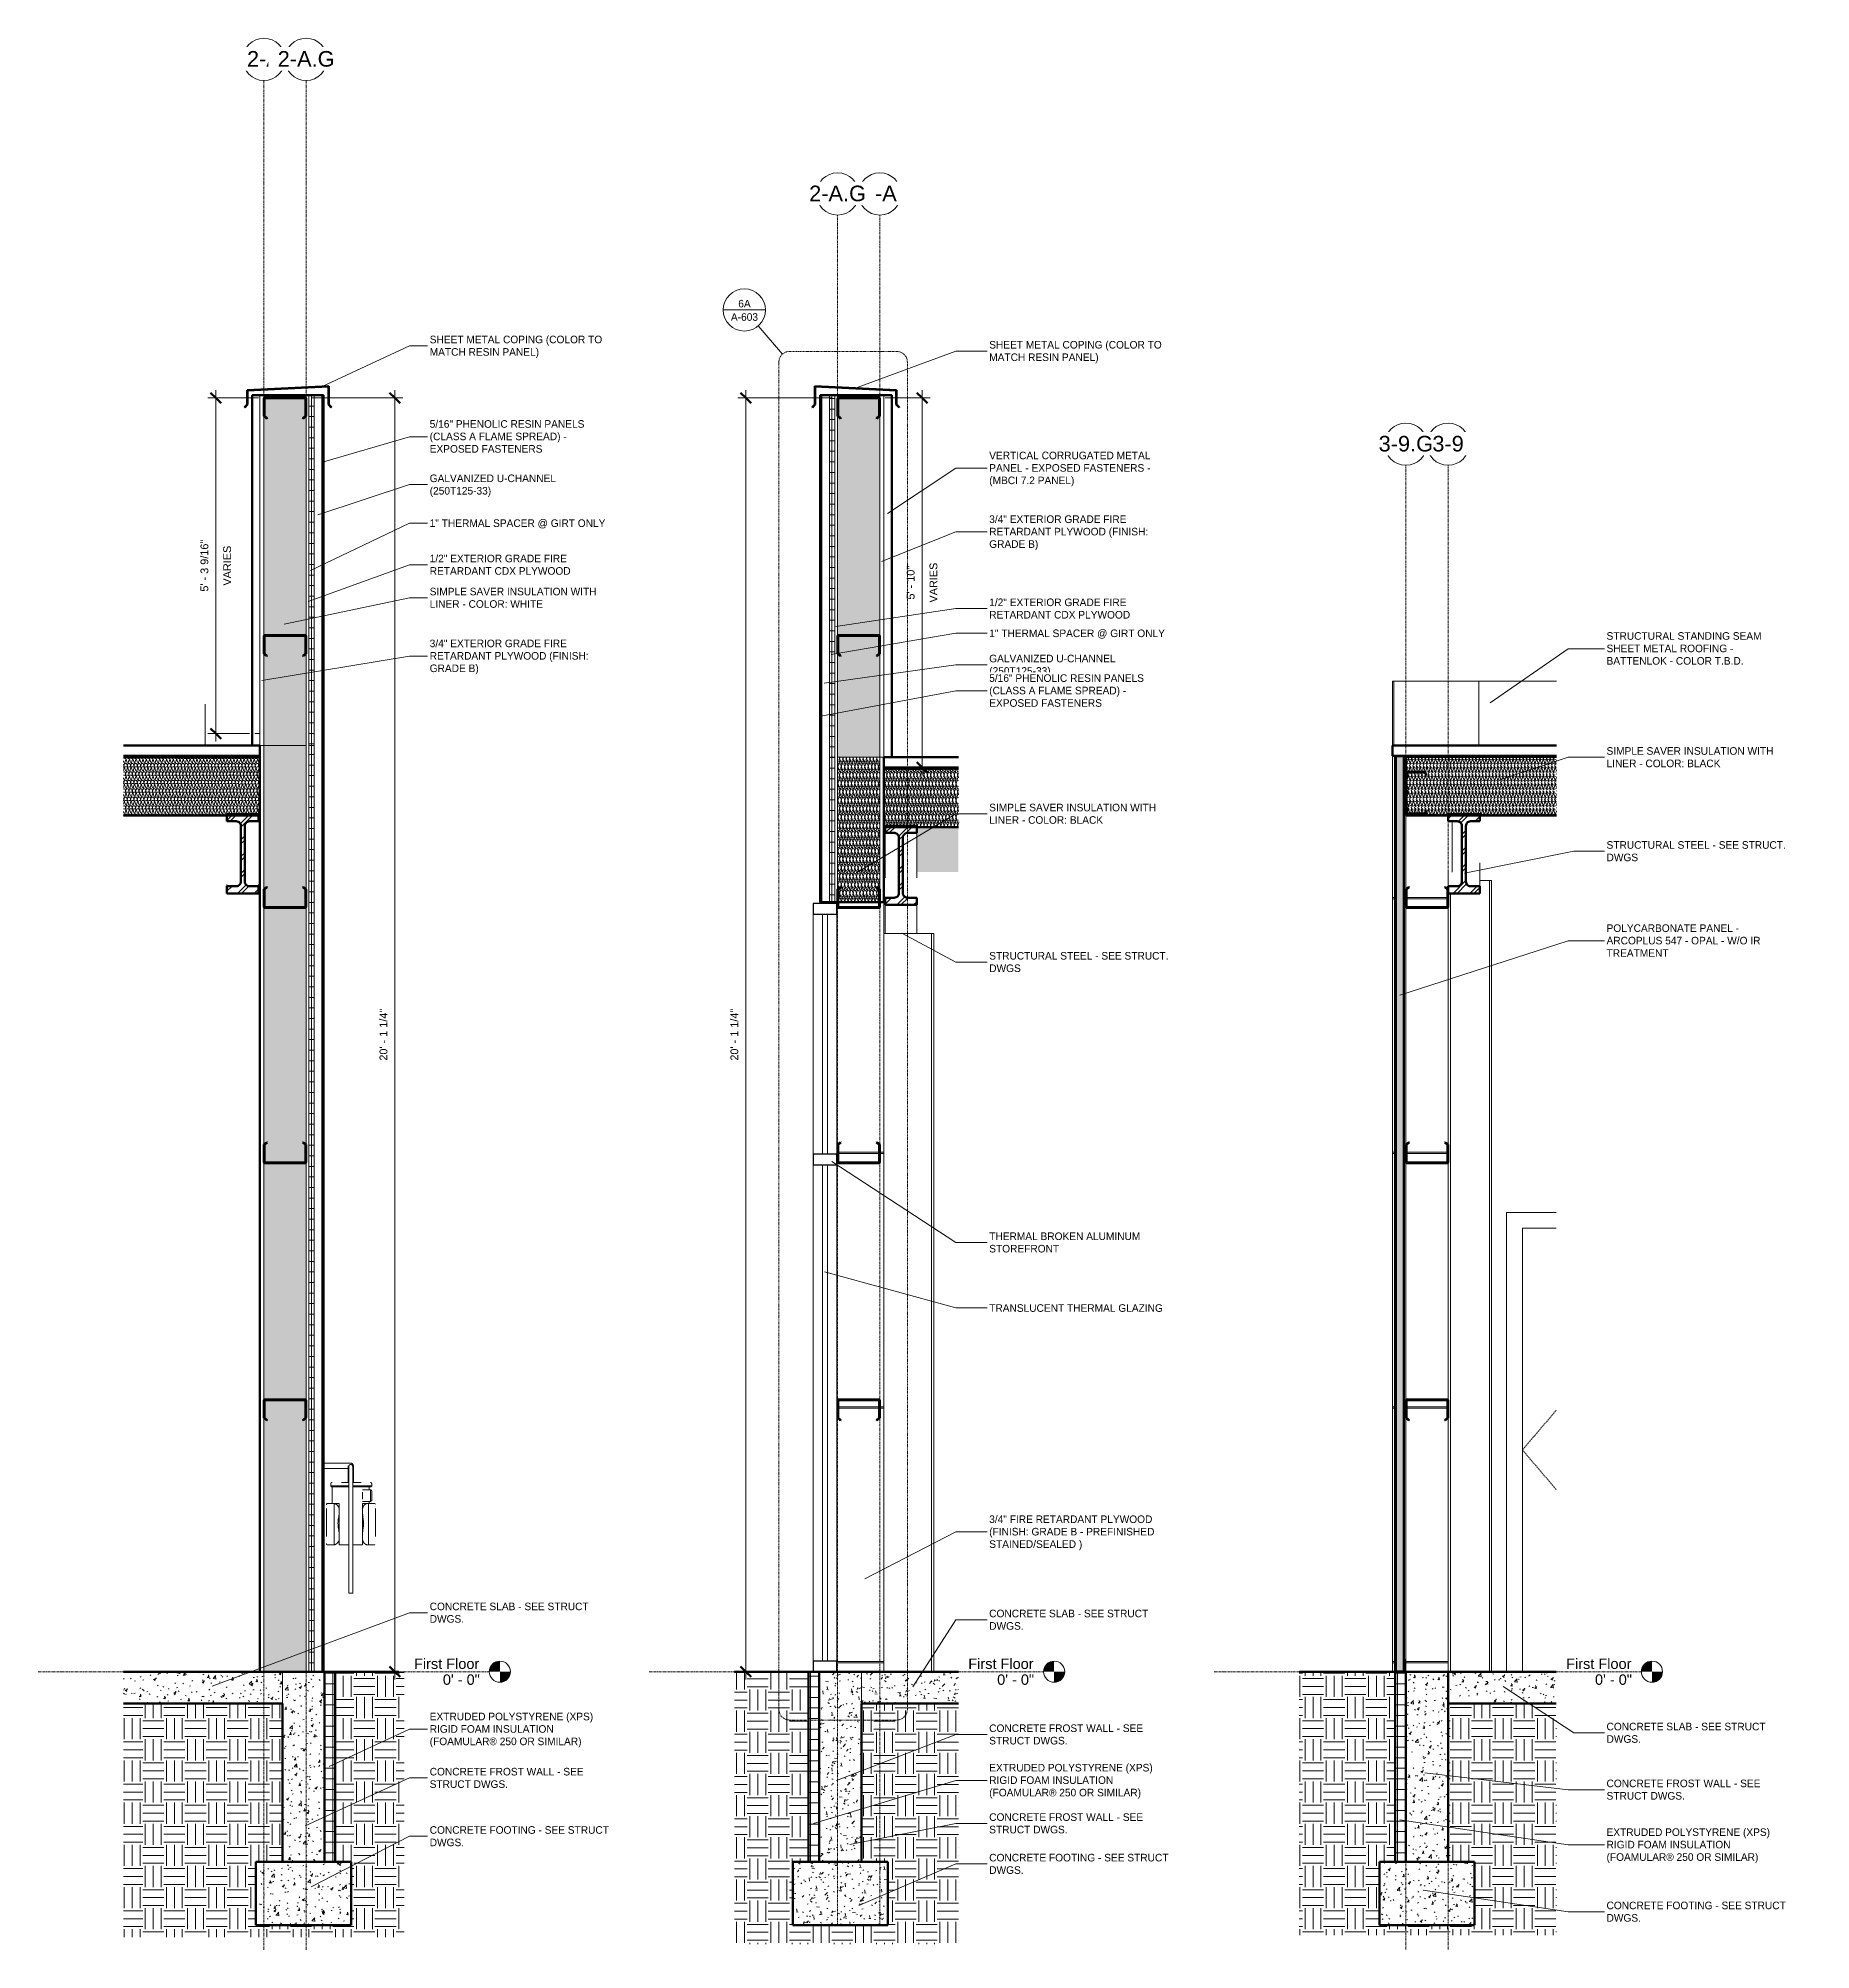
# Model space of a CAD drawing. Header units: inches. Extents: x 22745 to 23276, y -53 to 309.
# Drawn here: x 22744.6 to 23080.3, y -52.7 to 309.4 of the extents above; entities that cross this region are included whole.
import ezdxf

# ---------------------------------------------------------------- set-up
doc = ezdxf.new("R2010")
doc.units = ezdxf.units.IN
doc.header["$MEASUREMENT"] = 0
for name, pattern in [('Dash 1_16_', [0.125, 0.0625, -0.0625]), ('Dash Dot 3_16_', [0.3125, 0.1875, -0.0625, 0, -0.0625]), ('Grid Line 1_2_', [0.875, 0.5, -0.125, 0.125, -0.125])]:
    doc.linetypes.add(name, pattern=pattern)
for name, color, linetype, lineweight in [('A-ANNO-DIMS', 211, 'Continuous', 9), ('A-ANNO-DIMS-16', 211, 'Continuous', 9), ('A-ANNO-IDEN', 131, 'Continuous', 9), ('A-ANNO-SYMB', 150, 'Continuous', 9), ('A-CLNG', 13, 'Continuous', 18), ('A-CLNG-PATT', 13, 'Continuous', 18), ('A-DETL', 90, 'Continuous', 9), ('A-DOOR', 31, 'Continuous', 18), ('A-DOOR-FRAM', 31, 'Continuous', 9), ('A-FLOR', 192, 'Continuous', 18), ('A-FLOR-LEVL', 51, 'Continuous', 9), ('A-FLOR-MCUT', 51, 'Continuous', 18), ('A-FLOR-PATT', 8, 'Continuous', 70), ('A-GLAZ-CURT', 52, 'Continuous', 9), ('A-GLAZ-CWMG', 51, 'Continuous', 9), ('A-ROOF', 132, 'Continuous', 18), ('A-ROOF-PATT', 132, 'Continuous', 18), ('A-WALL', 113, 'Continuous', 18), ('A-WALL-PATT', 111, 'Continuous', 70), ('C-TOPO', 7, 'Continuous', 9), ('L-SITE-WALL', 31, 'Continuous', 18), ('P-SANR-FIXT', 6, 'Continuous', 9), ('S-BEAM', 12, 'Continuous', 9), ('S-COLS', 52, 'Continuous', 9), ('S-FNDN', 32, 'Continuous', 18), ('S-GRID', 1, 'Continuous', 9), ('S-GRID-IDEN', 1, 'Continuous', 9)]:
    doc.layers.add(name, color=color, linetype=linetype, lineweight=lineweight)
doc.styles.add('Arial', font='arial.ttf', dxfattribs={"height": 1.967066})
doc.styles.add('Arial_1', font='arial.ttf', dxfattribs={"height": 2.950599})
doc.styles.add('Arial_2', font='arial.ttf', dxfattribs={"height": 1.475299})
doc.styles.add('Century Gothic', font='GOTHIC.TTF', dxfattribs={"height": 1.437112})
doc.dimstyles.new('Linear_-_3_32__Arial', dxfattribs={"dimscale": 12, "dimtxt": 1.5, "dimasz": 0.166667, "dimexe": 0.125, "dimexo": 0.083333, "dimgap": 0.083333, "dimtad": 1, "dimdec": 4, "dimrnd": 0.0625, "dimzin": 1, "dimdsep": 46, "dimlunit": 4, "dimtxsty": 'Arial_2', "dimblk1": 'OBLIQUE', "dimblk2": 'OBLIQUE', "dimsah": 1, "dimcen": 0.09, "dimdle": 0.125, "dimazin": 0, "dimtfac": 1, "dimtdec": 4, "dimtix": 1, "dimtmove": 0, "dimatfit": 3, "dimfxl": 1, "dimtvp": 1, "dimtfill": 1, "dimfrac": 2, "dimtolj": 1, "dimtzin": 0, "dimarcsym": 2})
doc.dimstyles.new('Linear_-_3_32__Arial_1', dxfattribs={"dimscale": 12, "dimtxt": 1.5, "dimasz": 0.166667, "dimexe": 0.125, "dimexo": 0.083333, "dimgap": 0.083333, "dimtad": 1, "dimdec": 4, "dimrnd": 0.0625, "dimzin": 1, "dimdsep": 46, "dimlunit": 4, "dimtxsty": 'Arial_2', "dimblk1": 'OBLIQUE', "dimblk2": 'OBLIQUE', "dimsah": 1, "dimcen": 0.09, "dimdle": 0.125, "dimazin": 0, "dimtfac": 1, "dimtdec": 4, "dimtix": 1, "dimtmove": 0, "dimatfit": 3, "dimfxl": 1, "dimtvp": 1, "dimtfill": 1, "dimfrac": 2, "dimtolj": 1, "dimtzin": 0, "dimarcsym": 2})
pattern_1 = [(50, (22020.337, 107.706), (4.590705, -0.401868), [0.48, -5.28]), (355, (22020.337, 107.706), (-0.887837, 4.813698), [0.384, -4.224]), (100.451, (22020.719, 107.673), (3.70197, 4.412723), [0.408, -4.487]), (46.184, (22020.337, 108.986), (6.83066, -1.059043), [0.72, -7.92]), (96.636, (22020.906, 108.898), (5.981664, 6.234015), [0.612, -6.731]), (351.184, (22020.337, 108.986), (5.98208, 6.233824), [0.576, -6.336]), (21, (22020.977, 108.666), (3.820292, -2.5771), [0.48, -5.28]), (326, (22020.977, 108.666), (1.557207, 4.640587), [0.384, -4.224]), (71.451, (22021.295, 108.452), (5.377147, 2.064703), [0.408, -4.487]), (37.5, (22020.337, 107.706), (0.077972, 2.1307863), [0.211, -3.962, 0.211, -4.077, -4.24]), (37.5, (22020.337, 107.706), (0.077972, 2.1307863), [-8.461, 0.211, -4.029]), (7.5, (22020.337, 107.706), (1.683907, 2.5243905), [0.211, -2.234, 0.211, -3.866, -1.616]), (7.5, (22020.337, 107.706), (1.683907, 2.5243905), [-6.522, 0.211, -1.405]), (327.5, (22018.909, 107.706), (3.416527, -0.1442966), [0.211, -1.389, 0.211, -4.781, -6.624]), (327.5, (22018.909, 107.706), (3.416527, -0.1442966), [-6.592, 0.211, -6.413]), (317.5, (22018.269, 107.706), (3.732463, 0.640715), [0.211, -1.869, 0.211, -3.104, -4.704]), (317.5, (22018.269, 107.706), (3.732463, 0.640715), [-5.395, 0.211, -4.493])]
pattern_2 = [(0, (22020.337, 107.706), (0, 2), []), (90, (22020.337, 107.706), (-2, 1e-16), [])]
pattern_3 = [(161.57, (22020.417, 107.786), (-0.639728796, 0.00026097), [0, -4.554, 0.506, 0]), (18.43, (22020.257, 107.786), (-0.639728796, -0.00026097), [0, -4.554, 0.506, 0]), (108.43, (22020.417, 107.786), (0.320200546, -1.59982393), [1.518, -3.542]), (71.57, (22020.257, 107.786), (0.320200546, 1.59982393), [1.518, -3.542])]
pattern_4 = [(45, (22020.337, 107.706), (-1.583919, 1.583919), []), (45, (22020.337, 110.106), (-1.583919, 1.583919), [])]
pattern_5 = [(90, (180.953, -760.156), (-16.082, 1e-15), [])]
pattern_6 = [(50, (-21553.164, 101.134), (4.590705, -0.401868), [0.48, -5.28]), (355, (-21553.164, 101.134), (-0.887837, 4.813698), [0.384, -4.224]), (100.451, (-21552.782, 101.1), (3.70197, 4.412723), [0.408, -4.487]), (46.184, (-21553.164, 102.414), (6.830659, -1.059043), [0.72, -7.92]), (96.636, (-21552.595, 102.325), (5.981664, 6.234015), [0.612, -6.731]), (351.184, (-21553.164, 102.414), (5.98208, 6.233824), [0.576, -6.336]), (21, (-21552.524, 102.094), (3.820292, -2.5771), [0.48, -5.28]), (326, (-21552.524, 102.094), (1.557207, 4.640587), [0.384, -4.224]), (71.451, (-21552.206, 101.879), (5.377147, 2.064703), [0.408, -4.487]), (37.5, (-21553.164, 101.134), (0.0779722, 2.1307863), [0.211, -3.962, 0.211, -4.077, -4.24]), (37.5, (-21553.164, 101.134), (0.0779722, 2.1307863), [-8.461, 0.211, -4.029]), (7.5, (-21553.164, 101.134), (1.683907, 2.5243905), [0.211, -2.234, 0.211, -3.866, -1.616]), (7.5, (-21553.164, 101.134), (1.683907, 2.5243905), [-6.522, 0.211, -1.405]), (327.5, (-21554.591, 101.134), (3.4165268, -0.1442966), [0.211, -1.389, 0.211, -4.781, -6.624]), (327.5, (-21554.591, 101.134), (3.4165268, -0.1442966), [-6.592, 0.211, -6.413]), (317.5, (-21555.231, 101.134), (3.732463, 0.640715), [0.211, -1.869, 0.211, -3.104, -4.704]), (317.5, (-21555.231, 101.134), (3.732463, 0.640715), [-5.395, 0.211, -4.493])]
pattern_7 = [(0, (-21553.164, 101.134), (0, 2), []), (90, (-21553.164, 101.134), (-2, 1e-16), [])]
pattern_8 = [(161.57, (-21553.084, 101.214), (-0.6397287956, 0.0002609723), [0, -4.554, 0.506, 0]), (18.43, (-21553.244, 101.214), (-0.6397287956, -0.0002609723), [0, -4.554, 0.506, 0]), (108.43, (-21553.084, 101.214), (0.3202005462, -1.599823931), [1.518, -3.542]), (71.57, (-21553.244, 101.214), (0.3202005462, 1.599823931), [1.518, -3.542])]
pattern_9 = [(45, (-21553.164, 101.134), (-1.583919, 1.583919), []), (45, (-21553.164, 103.534), (-1.583919, 1.583919), [])]
pattern_10 = [(50, (22032.004, 107.706), (4.590705, -0.401868), [0.48, -5.28]), (355, (22032.004, 107.706), (-0.887837, 4.813698), [0.384, -4.224]), (100.451, (22032.386, 107.673), (3.70197, 4.412723), [0.408, -4.487]), (46.184, (22032.004, 108.986), (6.83066, -1.059043), [0.72, -7.92]), (96.636, (22032.573, 108.898), (5.981664, 6.234015), [0.612, -6.731]), (351.184, (22032.004, 108.986), (5.98208, 6.233824), [0.576, -6.336]), (21, (22032.644, 108.666), (3.820292, -2.5771), [0.48, -5.28]), (326, (22032.644, 108.666), (1.557207, 4.640587), [0.384, -4.224]), (71.451, (22032.962, 108.452), (5.377147, 2.064703), [0.408, -4.487]), (37.5, (22032.004, 107.706), (0.0779722, 2.1307863), [0.211, -3.962, 0.211, -4.077, -4.24]), (37.5, (22032.004, 107.706), (0.0779722, 2.1307863), [-8.461, 0.211, -4.029]), (7.5, (22032.004, 107.706), (1.683907, 2.5243905), [0.211, -2.234, 0.211, -3.866, -1.616]), (7.5, (22032.004, 107.706), (1.683907, 2.5243905), [-6.522, 0.211, -1.405]), (327.5, (22030.576, 107.706), (3.4165268, -0.1442966), [0.211, -1.389, 0.211, -4.781, -6.624]), (327.5, (22030.576, 107.706), (3.4165268, -0.1442966), [-6.592, 0.211, -6.413]), (317.5, (22029.936, 107.706), (3.732463, 0.640715), [0.211, -1.869, 0.211, -3.104, -4.704]), (317.5, (22029.936, 107.706), (3.732463, 0.640715), [-5.395, 0.211, -4.493])]
pattern_11 = [(45, (22032.004, 107.706), (-1.583919, 1.583919), []), (45, (22032.004, 110.106), (-1.583919, 1.583919), [])]

msp = doc.modelspace()

# ---------------------------------------------------------------- texts
at = {"layer": 'A-ANNO-SYMB', "char_height": 1.437112, "attachment_point": 2, "line_spacing_factor": 0.984117, "style": 'Century Gothic'}
for s, insert, width in [('A-603', (22878.32203, 257.29124), 6.48), ('6A', (22878.32203, 259.82328), 3.078)]:
    msp.add_mtext(s, dxfattribs=dict(at, insert=insert, width=width))

# ---------------------------------------------------------------- blocks, each defined once
blk = doc.blocks.new('Struct_Xcel_Sports Complex_rvt-1-Wall Section - One Story - Resin Panel _ Parapet')
at = {"layer": 'A-FLOR-PATT', "lineweight": 9}
h = blk.add_hatch(dxfattribs=at)
h.set_pattern_fill('FP_6', style=0, pattern_type=2)
h.set_pattern_definition(pattern_1)
h.paths.add_polyline_path([(22760.68, -6), (22790.8, -6), (22790.8, 0), (22760.68, 0)], flags=0)
at = {"layer": 'A-WALL-PATT', "lineweight": 9}
h = blk.add_hatch(dxfattribs=at)
h.set_pattern_fill('FP_6', style=0, pattern_type=2)
h.set_pattern_definition(pattern_1)
h.paths.add_polyline_path([(22790.8, -36), (22798.8, -36), (22798.8, 0), (22790.8, 0), (22790.8, -8.34)], flags=0)
at = {"layer": 'S-FNDN', "lineweight": 9}
h = blk.add_hatch(dxfattribs=at)
h.set_pattern_fill('FP_6', color=256, style=0, pattern_type=2)
h.set_pattern_definition(pattern_1)
h.paths.add_polyline_path([(22785.8, -48), (22803.8, -48), (22803.8, -36), (22785.8, -36)], flags=0)
at = {"layer": 'A-FLOR', "color": 250, "lineweight": 70}
for p, q in [((22790.8, 0), (22760.68, 0)), ((22760.68, -6), (22790.8, -6))]:
    blk.add_line(p, q, dxfattribs=at)
at = {"layer": 'A-FLOR-MCUT', "color": 10}
blk.add_line((22790.8, -6), (22790.8, 0), dxfattribs=at)
at = {"layer": 'A-WALL', "color": 10}
blk.add_line((22790.8, 0), (22790.8, -6), dxfattribs=at)
at = {"layer": 'L-SITE-WALL', "color": 250, "lineweight": 70}
for p, q in [((22798.8, 0), (22790.8, 0)), ((22798.8, -36), (22798.8, 0)), ((22790.8, -6), (22790.8, -36)), ((22790.8, -36), (22798.8, -36))]:
    blk.add_line(p, q, dxfattribs=at)
at = {"layer": 'S-FNDN', "color": 250, "lineweight": 70}
for p, q in [((22803.8, -36), (22785.8, -36)), ((22785.8, -36), (22785.8, -48)), ((22803.8, -48), (22803.8, -36)), ((22785.8, -48), (22803.8, -48))]:
    blk.add_line(p, q, dxfattribs=at)
blk = doc.blocks.new('Girt_C - 8_D-1405489-Wall Section - One Story - Resin Panel _ Parapet')
at = {"layer": 'S-BEAM'}
h = blk.add_hatch(dxfattribs=at)
h.set_pattern_fill('FP_4', color=256, style=0, pattern_type=2)
h.set_pattern_definition(pattern_4)
h.paths.add_polyline_path([(22794.73, 47.57), (22795.3, 48.05), (22795.3, 51.37), (22795.25, 51.5), (22795.12, 51.55), (22787.49, 51.55), (22787.36, 51.5), (22787.3, 51.37), (22787.3, 48.05), (22787.88, 47.57), (22787.95, 47.66), (22787.41, 48.11), (22787.41, 51.37), (22787.44, 51.42), (22787.49, 51.45), (22795.12, 51.45), (22795.17, 51.42), (22795.19, 51.37), (22795.19, 48.11), (22794.66, 47.66)], flags=0)
at = {"layer": 'S-BEAM', "lineweight": 50}
for p, q in [((22787.3, 51.37), (22787.3, 48.05)), ((22787.41, 48.11), (22787.41, 51.37)), ((22795.12, 51.55), (22787.49, 51.55)), ((22787.49, 51.45), (22795.12, 51.45)), ((22795.19, 51.37), (22795.19, 48.11)), ((22795.3, 48.05), (22795.3, 51.37)), ((22787.3, 48.05), (22787.88, 47.57)), ((22787.95, 47.66), (22787.41, 48.11)), ((22787.88, 47.57), (22787.95, 47.66)), ((22795.19, 48.11), (22794.66, 47.66)), ((22794.66, 47.66), (22794.73, 47.57)), ((22794.73, 47.57), (22795.3, 48.05))]:
    blk.add_line(p, q, dxfattribs=at)
for centre, radius, start, end in [((22787.49, 51.37), 0.188, 90, 180), ((22787.49, 51.37), 0.0782, 90, 177.8773), ((22795.12, 51.37), 0.187, 360, 90), ((22795.12, 51.37), 0.0782, 3.0424, 90)]:
    blk.add_arc(centre, radius, start, end, dxfattribs=at)
blk = doc.blocks.new('Girt_C - 8_D-1472944-Wall Section - One Story - Resin Panel _ Parapet')
at = {"layer": 'S-BEAM'}
h = blk.add_hatch(dxfattribs=at)
h.set_pattern_fill('FP_4', color=256, style=0, pattern_type=2)
h.set_pattern_definition(pattern_4)
h.paths.add_polyline_path([(22795.12, 96.32), (22795.25, 96.38), (22795.3, 96.51), (22795.3, 99.82), (22794.73, 100.3), (22794.66, 100.22), (22795.19, 99.77), (22795.19, 96.5), (22795.17, 96.45), (22795.12, 96.43), (22787.49, 96.43), (22787.44, 96.45), (22787.41, 96.5), (22787.41, 99.77), (22787.95, 100.22), (22787.88, 100.3), (22787.3, 99.82), (22787.3, 96.51), (22787.36, 96.38), (22787.49, 96.32)], flags=0)
at = {"layer": 'S-BEAM', "lineweight": 50}
for p, q in [((22787.88, 100.3), (22787.3, 99.82)), ((22787.3, 99.82), (22787.3, 96.51)), ((22787.41, 99.77), (22787.95, 100.22)), ((22787.41, 96.5), (22787.41, 99.77)), ((22787.95, 100.22), (22787.88, 100.3)), ((22794.73, 100.3), (22794.66, 100.22)), ((22794.66, 100.22), (22795.19, 99.77)), ((22795.3, 99.82), (22794.73, 100.3)), ((22795.19, 99.77), (22795.19, 96.5)), ((22795.3, 96.51), (22795.3, 99.82)), ((22795.12, 96.43), (22787.49, 96.43)), ((22787.49, 96.32), (22795.12, 96.32))]:
    blk.add_line(p, q, dxfattribs=at)
for centre, radius, start, end in [((22787.49, 96.51), 0.187, 180, 270), ((22787.49, 96.51), 0.0782, 183.0424, 270), ((22795.12, 96.51), 0.188, 270, 0), ((22795.12, 96.51), 0.0782, 270, 357.8773)]:
    blk.add_arc(centre, radius, start, end, dxfattribs=at)
blk = doc.blocks.new('W-Wide Flange - 1_-5_-1341919-Wall Section - One Story - Resin Panel _ Parapet')
at = {"layer": 'S-BEAM'}
h = blk.add_hatch(dxfattribs=at)
h.set_pattern_fill('FP_4', color=256, style=0, pattern_type=2)
h.set_pattern_definition(pattern_4)
h.paths.add_polyline_path([(22786.3, 147.41), (22786.3, 148.77), (22784.57, 148.77), (22784.37, 148.79), (22784.18, 148.86), (22784.01, 148.97), (22783.87, 149.11), (22783.77, 149.28), (22783.7, 149.46), (22783.68, 149.66), (22783.68, 160.17), (22783.7, 160.37), (22783.77, 160.56), (22783.87, 160.73), (22784.01, 160.87), (22784.18, 160.97), (22784.37, 161.04), (22784.57, 161.06), (22786.3, 161.06), (22786.3, 162.42), (22780.3, 162.42), (22780.3, 161.06), (22782.04, 161.06), (22782.24, 161.04), (22782.42, 160.97), (22782.59, 160.87), (22782.73, 160.73), (22782.84, 160.56), (22782.91, 160.37), (22782.93, 160.17), (22782.93, 149.66), (22782.91, 149.46), (22782.84, 149.28), (22782.73, 149.11), (22782.59, 148.97), (22782.42, 148.86), (22782.24, 148.79), (22782.04, 148.77), (22780.3, 148.77), (22780.3, 147.41)], flags=0)
at = {"layer": 'S-BEAM', "lineweight": 50}
for p, q in [((22786.3, 162.42), (22780.3, 162.42)), ((22780.3, 162.42), (22780.3, 161.06)), ((22780.3, 161.06), (22782.04, 161.06)), ((22782.93, 160.17), (22782.93, 149.66)), ((22783.68, 149.66), (22783.68, 160.17)), ((22784.57, 161.06), (22786.3, 161.06)), ((22786.3, 161.06), (22786.3, 162.42)), ((22782.04, 148.77), (22780.3, 148.77)), ((22780.3, 148.77), (22780.3, 147.41)), ((22786.3, 148.77), (22784.57, 148.77)), ((22786.3, 147.41), (22786.3, 148.77)), ((22780.3, 147.41), (22786.3, 147.41))]:
    blk.add_line(p, q, dxfattribs=at)
at = {"layer": 'S-BEAM'}
for p, q in [((22780.3, 149.12), (22780.3, 148.77)), ((22786.3, 148.77), (22786.3, 149.12))]:
    blk.add_line(p, q, dxfattribs=at)
at = {"layer": 'S-BEAM', "lineweight": 50, "flags": 128}
for points in [[(22782.04, 161.06), (22782.24, 161.04), (22782.42, 160.97), (22782.59, 160.87), (22782.73, 160.73), (22782.84, 160.56), (22782.91, 160.37), (22782.93, 160.17)], [(22783.68, 160.17), (22783.7, 160.37), (22783.77, 160.56), (22783.87, 160.73), (22784.01, 160.87), (22784.18, 160.97), (22784.37, 161.04), (22784.57, 161.06)], [(22782.93, 149.66), (22782.91, 149.46), (22782.84, 149.28), (22782.73, 149.11), (22782.59, 148.97), (22782.42, 148.86), (22782.24, 148.79), (22782.04, 148.77)], [(22784.57, 148.77), (22784.37, 148.79), (22784.18, 148.86), (22784.01, 148.97), (22783.87, 149.11), (22783.77, 149.28), (22783.7, 149.46), (22783.68, 149.66)]]:
    blk.add_lwpolyline(points, dxfattribs=at)
blk = doc.blocks.new('Girt_C - 8_D-1405604-Wall Section - One Story - Resin Panel _ Parapet')
at = {"layer": 'S-BEAM'}
h = blk.add_hatch(dxfattribs=at)
h.set_pattern_fill('FP_4', color=256, style=0, pattern_type=2)
h.set_pattern_definition(pattern_4)
h.paths.add_polyline_path([(22787.88, 237.31), (22787.95, 237.4), (22787.41, 237.85), (22787.41, 241.11), (22787.44, 241.17), (22787.49, 241.19), (22795.12, 241.19), (22795.17, 241.17), (22795.19, 241.11), (22795.19, 237.85), (22794.66, 237.4), (22794.73, 237.31), (22795.3, 237.8), (22795.3, 241.11), (22795.25, 241.24), (22795.12, 241.3), (22787.49, 241.3), (22787.36, 241.24), (22787.3, 241.11), (22787.3, 237.8)], flags=0)
at = {"layer": 'S-BEAM', "lineweight": 50}
for p, q in [((22787.3, 241.11), (22787.3, 237.8)), ((22787.41, 237.85), (22787.41, 241.11)), ((22795.12, 241.3), (22787.49, 241.3)), ((22787.49, 241.19), (22795.12, 241.19)), ((22795.19, 241.11), (22795.19, 237.85)), ((22795.3, 237.8), (22795.3, 241.11)), ((22787.3, 237.8), (22787.88, 237.31)), ((22787.95, 237.4), (22787.41, 237.85)), ((22787.88, 237.31), (22787.95, 237.4)), ((22795.19, 237.85), (22794.66, 237.4)), ((22794.66, 237.4), (22794.73, 237.31)), ((22794.73, 237.31), (22795.3, 237.8))]:
    blk.add_line(p, q, dxfattribs=at)
for centre, radius, start, end in [((22787.49, 241.11), 0.188, 90, 180), ((22787.49, 241.11), 0.0782, 90, 176.9576), ((22795.12, 241.11), 0.188, 0, 90), ((22795.12, 241.11), 0.0782, 2.1227, 90)]:
    blk.add_arc(centre, radius, start, end, dxfattribs=at)
blk = doc.blocks.new('Girt_C - 8_D-1405504-Wall Section - One Story - Resin Panel _ Parapet')
at = {"layer": 'S-BEAM'}
h = blk.add_hatch(dxfattribs=at)
h.set_pattern_fill('FP_4', color=256, style=0, pattern_type=2)
h.set_pattern_definition(pattern_4)
h.paths.add_polyline_path([(22787.49, 144.69), (22795.12, 144.69), (22795.25, 144.74), (22795.3, 144.88), (22795.3, 148.19), (22794.73, 148.67), (22794.66, 148.59), (22795.19, 148.14), (22795.19, 144.87), (22795.17, 144.82), (22795.12, 144.8), (22787.49, 144.8), (22787.44, 144.82), (22787.41, 144.87), (22787.41, 148.14), (22787.95, 148.59), (22787.88, 148.67), (22787.3, 148.19), (22787.3, 144.88), (22787.36, 144.74)], flags=0)
at = {"layer": 'S-BEAM', "lineweight": 50}
for p, q in [((22787.88, 148.67), (22787.3, 148.19)), ((22787.41, 148.14), (22787.95, 148.59)), ((22787.95, 148.59), (22787.88, 148.67)), ((22794.73, 148.67), (22794.66, 148.59)), ((22794.66, 148.59), (22795.19, 148.14)), ((22795.3, 148.19), (22794.73, 148.67)), ((22787.3, 148.19), (22787.3, 144.88)), ((22787.41, 144.87), (22787.41, 148.14)), ((22795.19, 148.14), (22795.19, 144.87)), ((22795.3, 144.88), (22795.3, 148.19)), ((22795.12, 144.8), (22787.49, 144.8)), ((22787.49, 144.69), (22795.12, 144.69))]:
    blk.add_line(p, q, dxfattribs=at)
for centre, radius, start, end in [((22787.49, 144.88), 0.188, 180, 270), ((22787.49, 144.88), 0.0782, 182.1227, 270), ((22795.12, 144.88), 0.188, 270, 0), ((22795.12, 144.88), 0.0782, 270, 356.9576)]:
    blk.add_arc(centre, radius, start, end, dxfattribs=at)
blk = doc.blocks.new('Girt_C - 8_D-V1-Wall Section - One Story - Resin Panel _ Parapet')
at = {"layer": 'S-BEAM'}
h = blk.add_hatch(dxfattribs=at)
h.set_pattern_fill('FP_4', color=256, style=0, pattern_type=2)
h.set_pattern_definition(pattern_4)
h.paths.add_polyline_path([(22787.88, 192.31), (22787.95, 192.4), (22787.41, 192.85), (22787.41, 196.11), (22787.44, 196.17), (22787.49, 196.19), (22795.12, 196.19), (22795.17, 196.17), (22795.19, 196.11), (22795.19, 192.85), (22794.66, 192.4), (22794.73, 192.31), (22795.3, 192.8), (22795.3, 196.11), (22795.25, 196.24), (22795.12, 196.3), (22787.49, 196.3), (22787.36, 196.24), (22787.3, 196.11), (22787.3, 192.8)], flags=0)
at = {"layer": 'S-BEAM', "lineweight": 50}
for p, q in [((22787.3, 196.11), (22787.3, 192.8)), ((22787.41, 192.85), (22787.41, 196.11)), ((22795.12, 196.3), (22787.49, 196.3)), ((22787.49, 196.19), (22795.12, 196.19)), ((22795.19, 196.11), (22795.19, 192.85)), ((22795.3, 192.8), (22795.3, 196.11)), ((22787.3, 192.8), (22787.88, 192.31)), ((22787.95, 192.4), (22787.41, 192.85)), ((22787.88, 192.31), (22787.95, 192.4)), ((22795.19, 192.85), (22794.66, 192.4)), ((22794.66, 192.4), (22794.73, 192.31)), ((22794.73, 192.31), (22795.3, 192.8))]:
    blk.add_line(p, q, dxfattribs=at)
for centre, radius, start, end in [((22787.49, 196.11), 0.188, 90, 180), ((22787.49, 196.11), 0.0782, 90, 176.9576), ((22795.12, 196.11), 0.188, 0, 90), ((22795.12, 196.11), 0.0782, 2.1227, 90)]:
    blk.add_arc(centre, radius, start, end, dxfattribs=at)
blk = doc.blocks.new('gas_meter-250_cfh_2214 - gas_meter-250_cfh_2214-1353211-Wall Section - One Story - Resin Panel _ Parapet')
at = {"layer": 'P-SANR-FIXT'}
for p, q in [((22803.13, 39.5), (22798.62, 39.5)), ((22798.62, 38.5), (22803.13, 38.5)), ((22803.24, 38.25), (22803.24, 35.86)), ((22803.37, 38.11), (22803.37, 37.86)), ((22803.37, 37.86), (22803.37, 14.86)), ((22804.12, 14.86), (22804.12, 37.86)), ((22804.24, 35.86), (22804.24, 38.25)), ((22799.97, 35.6), (22799.97, 35.18)), ((22799.97, 35.18), (22801.97, 35.18)), ((22801.97, 35), (22800.13, 35)), ((22800.24, 35), (22800.24, 31.88)), ((22803.37, 35.83), (22801.97, 35.83)), ((22801.97, 35.18), (22803.37, 35.18)), ((22803.37, 35), (22801.97, 35)), ((22803.36, 35.86), (22803.24, 35.86)), ((22805.72, 35.83), (22804.11, 35.83)), ((22804.24, 35.86), (22804.12, 35.86)), ((22804.12, 35.18), (22805.72, 35.18)), ((22805.72, 35), (22804.12, 35)), ((22805.72, 35.18), (22807.72, 35.18)), ((22807.56, 35), (22805.72, 35)), ((22807.49, 34.47), (22806, 34.47)), ((22806, 33.72), (22806, 34.03)), ((22806, 32.97), (22806, 33.72)), ((22806, 32.69), (22806, 32.97)), ((22807.24, 34.47), (22807.24, 35)), ((22807.49, 33.72), (22807.49, 34.47)), ((22807.49, 32.97), (22807.49, 33.72)), ((22807.49, 32.22), (22807.49, 32.97)), ((22807.72, 35.18), (22807.72, 35.6)), ((22807.72, 34.24), (22807.72, 33.72)), ((22807.72, 33.72), (22807.72, 32.97)), ((22807.72, 32.97), (22807.72, 32.45)), ((22799.13, 30.92), (22799.13, 25.58)), ((22800.58, 31.88), (22799.4, 31.88)), ((22800.58, 30.94), (22800.58, 31.88)), ((22800.58, 31.88), (22801.56, 31.88)), ((22800.58, 25.6), (22800.58, 30.94)), ((22801.56, 31.88), (22801.56, 30.9)), ((22801.56, 30.9), (22801.56, 30.88)), ((22801.56, 30.88), (22801.56, 29.87)), ((22801.56, 29.87), (22801.56, 27.83)), ((22806, 32.22), (22807.49, 32.22)), ((22806, 30.94), (22806, 31.88)), ((22806, 31.88), (22807.08, 31.88)), ((22806, 30.88), (22806, 30.94)), ((22806, 29.8), (22806, 30.88)), ((22806, 27.83), (22806, 29.8)), ((22808.31, 31.88), (22807.08, 31.88)), ((22807.08, 31.88), (22807.08, 30.94)), ((22807.08, 30.94), (22807.08, 25.6)), ((22807.24, 31.88), (22807.24, 32.22)), ((22808.43, 31.77), (22808.43, 31.76)), ((22808.43, 25.59), (22808.43, 30.93)), ((22800.58, 24), (22800.58, 25.6)), ((22801.56, 27.83), (22801.56, 26.21)), ((22801.56, 26.21), (22801.56, 25.53)), ((22801.56, 25.53), (22801.56, 24.98)), ((22806, 26.29), (22806, 27.83)), ((22806, 25.54), (22806, 26.29)), ((22806, 24.94), (22806, 25.54)), ((22807.08, 25.6), (22807.08, 24)), ((22799.4, 24), (22800.58, 24)), ((22800.8, 24.08), (22800.81, 24.08)), ((22801.56, 24.98), (22801.56, 24)), ((22803.36, 24), (22801.56, 24)), ((22806, 24), (22804.12, 24)), ((22806, 24), (22806, 24.94)), ((22806.59, 24.12), (22806.57, 24.13)), ((22806.67, 24.08), (22806.69, 24.08)), ((22807.08, 24), (22808.31, 24)), ((22803.74, 14.86), (22803.37, 14.86)), ((22804.12, 14.86), (22803.74, 14.86))]:
    blk.add_line(p, q, dxfattribs=at)
at = {"layer": 'P-SANR-FIXT', "flags": 128}
for points in [[(22803.13, 39.5), (22803.15, 39.5), (22803.18, 39.5), (22803.2, 39.5), (22803.23, 39.5), (22803.25, 39.5), (22803.27, 39.5), (22803.3, 39.5), (22803.32, 39.5), (22803.34, 39.5), (22803.37, 39.5), (22803.39, 39.5), (22803.41, 39.5), (22803.43, 39.5), (22803.45, 39.5), (22803.47, 39.5), (22803.49, 39.5), (22803.51, 39.5), (22803.53, 39.5), (22803.55, 39.5), (22803.57, 39.5), (22803.58, 39.5), (22803.6, 39.5), (22803.62, 39.5), (22803.63, 39.5), (22803.64, 39.5), (22803.66, 39.5), (22803.67, 39.5), (22803.68, 39.5), (22803.69, 39.5), (22803.7, 39.5), (22803.71, 39.5), (22803.71, 39.5), (22803.72, 39.5), (22803.73, 39.5), (22803.73, 39.5), (22803.74, 39.5), (22803.74, 39.5), (22803.74, 39.5), (22803.74, 39.5), (22803.74, 39.5)], [(22803.25, 38.5), (22803.23, 38.5), (22803.21, 38.5), (22803.18, 38.5), (22803.16, 38.5), (22803.14, 38.5), (22803.13, 38.5)], [(22803.24, 39), (22803.24, 39), (22803.24, 39), (22803.24, 38.99), (22803.24, 38.99), (22803.24, 38.99), (22803.24, 38.98), (22803.24, 38.97), (22803.24, 38.96), (22803.24, 38.95), (22803.24, 38.94), (22803.24, 38.93), (22803.24, 38.92), (22803.24, 38.9), (22803.24, 38.89), (22803.24, 38.87), (22803.24, 38.85), (22803.24, 38.83), (22803.24, 38.81), (22803.24, 38.79), (22803.24, 38.77), (22803.24, 38.75), (22803.24, 38.73), (22803.24, 38.7), (22803.24, 38.68), (22803.24, 38.66), (22803.24, 38.63), (22803.24, 38.6), (22803.24, 38.58), (22803.24, 38.55), (22803.24, 38.52), (22803.24, 38.49), (22803.24, 38.47), (22803.24, 38.44), (22803.24, 38.41), (22803.24, 38.38), (22803.24, 38.35), (22803.24, 38.32), (22803.24, 38.29), (22803.24, 38.26), (22803.24, 38.25)], [(22803.37, 38.86), (22803.37, 38.87), (22803.37, 38.89), (22803.37, 38.9), (22803.37, 38.91), (22803.37, 38.93), (22803.38, 38.94), (22803.38, 38.96), (22803.38, 38.97), (22803.39, 38.99), (22803.39, 39), (22803.4, 39.01), (22803.41, 39.03), (22803.41, 39.04), (22803.42, 39.05), (22803.43, 39.07), (22803.44, 39.08), (22803.45, 39.09), (22803.46, 39.1), (22803.47, 39.11), (22803.48, 39.12), (22803.49, 39.13), (22803.5, 39.14), (22803.51, 39.15), (22803.53, 39.16), (22803.54, 39.17), (22803.55, 39.18), (22803.56, 39.19), (22803.58, 39.19), (22803.59, 39.2), (22803.6, 39.2), (22803.62, 39.21), (22803.63, 39.21), (22803.65, 39.22), (22803.66, 39.22), (22803.68, 39.22), (22803.69, 39.23), (22803.71, 39.23), (22803.72, 39.23), (22803.74, 39.23)], [(22803.37, 38.11), (22803.37, 38.14), (22803.37, 38.17), (22803.37, 38.2), (22803.37, 38.22), (22803.37, 38.25), (22803.37, 38.28), (22803.37, 38.31), (22803.37, 38.34), (22803.37, 38.37), (22803.37, 38.4), (22803.37, 38.42), (22803.37, 38.45), (22803.37, 38.48), (22803.37, 38.5), (22803.37, 38.53), (22803.37, 38.55), (22803.37, 38.58), (22803.37, 38.6), (22803.37, 38.62), (22803.37, 38.64), (22803.37, 38.66), (22803.37, 38.68), (22803.37, 38.7), (22803.37, 38.72), (22803.37, 38.74), (22803.37, 38.75), (22803.37, 38.77), (22803.37, 38.78), (22803.37, 38.79), (22803.37, 38.8), (22803.37, 38.81), (22803.37, 38.82), (22803.37, 38.83), (22803.37, 38.84), (22803.37, 38.84), (22803.37, 38.85), (22803.37, 38.85), (22803.37, 38.85), (22803.37, 38.86), (22803.37, 38.86)], [(22803.37, 38.86), (22803.37, 38.85), (22803.37, 38.85), (22803.37, 38.85), (22803.37, 38.84), (22803.37, 38.84), (22803.37, 38.83), (22803.37, 38.82), (22803.37, 38.8), (22803.37, 38.79), (22803.37, 38.78), (22803.37, 38.76), (22803.37, 38.74), (22803.37, 38.72), (22803.37, 38.7), (22803.37, 38.68), (22803.37, 38.66), (22803.37, 38.63), (22803.37, 38.61), (22803.37, 38.58), (22803.37, 38.55), (22803.37, 38.52), (22803.37, 38.49), (22803.37, 38.46), (22803.37, 38.43), (22803.37, 38.4), (22803.37, 38.36), (22803.37, 38.33), (22803.37, 38.29), (22803.37, 38.25), (22803.37, 38.22), (22803.37, 38.18), (22803.37, 38.14), (22803.37, 38.1), (22803.37, 38.06), (22803.37, 38.03), (22803.37, 37.99), (22803.37, 37.95), (22803.37, 37.91), (22803.37, 37.87), (22803.37, 37.86)], [(22803.74, 39.5), (22803.76, 39.5), (22803.78, 39.5), (22803.8, 39.5), (22803.82, 39.49), (22803.84, 39.49), (22803.86, 39.49), (22803.88, 39.48), (22803.9, 39.47), (22803.92, 39.47), (22803.94, 39.46), (22803.95, 39.45), (22803.97, 39.44), (22803.99, 39.43), (22804.01, 39.42), (22804.02, 39.41), (22804.04, 39.4), (22804.05, 39.39), (22804.07, 39.38), (22804.08, 39.36), (22804.1, 39.35), (22804.11, 39.33), (22804.13, 39.32), (22804.14, 39.3), (22804.15, 39.29), (22804.16, 39.27), (22804.17, 39.25), (22804.18, 39.24), (22804.19, 39.22), (22804.2, 39.2), (22804.21, 39.18), (22804.21, 39.16), (22804.22, 39.14), (22804.22, 39.12), (22804.23, 39.1), (22804.23, 39.08), (22804.24, 39.07), (22804.24, 39.05), (22804.24, 39.03), (22804.24, 39.01), (22804.24, 38.99), (22804.24, 38.97), (22804.24, 38.95), (22804.23, 38.93), (22804.23, 38.91), (22804.23, 38.9)], [(22803.74, 39.23), (22803.76, 39.23), (22803.77, 39.23), (22803.79, 39.23), (22803.8, 39.23), (22803.81, 39.22), (22803.83, 39.22), (22803.84, 39.22), (22803.86, 39.21), (22803.87, 39.21), (22803.89, 39.2), (22803.9, 39.19), (22803.91, 39.19), (22803.93, 39.18), (22803.94, 39.17), (22803.95, 39.16), (22803.96, 39.16), (22803.98, 39.15), (22803.99, 39.14), (22804, 39.13), (22804.01, 39.12), (22804.02, 39.11), (22804.03, 39.09), (22804.04, 39.08), (22804.05, 39.07), (22804.06, 39.06), (22804.06, 39.05), (22804.07, 39.03), (22804.08, 39.02), (22804.08, 39.01), (22804.09, 38.99), (22804.09, 38.98), (22804.1, 38.96), (22804.1, 38.95), (22804.11, 38.93), (22804.11, 38.92), (22804.11, 38.9), (22804.11, 38.89), (22804.11, 38.87), (22804.12, 38.86)], [(22804.12, 38.86), (22804.12, 38.85), (22804.12, 38.85), (22804.12, 38.85), (22804.12, 38.85), (22804.12, 38.84), (22804.12, 38.83), (22804.12, 38.83), (22804.12, 38.82), (22804.12, 38.81), (22804.12, 38.8), (22804.12, 38.78), (22804.12, 38.77), (22804.12, 38.76), (22804.12, 38.74), (22804.12, 38.72), (22804.12, 38.71), (22804.12, 38.69), (22804.12, 38.67), (22804.12, 38.65), (22804.12, 38.63), (22804.12, 38.61), (22804.12, 38.58), (22804.12, 38.56), (22804.12, 38.54), (22804.12, 38.51), (22804.12, 38.48), (22804.12, 38.46), (22804.12, 38.43), (22804.12, 38.4), (22804.12, 38.38), (22804.12, 38.35), (22804.12, 38.32), (22804.12, 38.29), (22804.12, 38.26), (22804.12, 38.23), (22804.12, 38.2), (22804.12, 38.17), (22804.12, 38.14), (22804.12, 38.12)], [(22804.12, 37.86), (22804.12, 37.9), (22804.12, 37.94), (22804.12, 37.97), (22804.12, 38.01), (22804.12, 38.05), (22804.12, 38.09), (22804.12, 38.13), (22804.12, 38.17), (22804.12, 38.21), (22804.12, 38.24), (22804.12, 38.28), (22804.12, 38.32), (22804.12, 38.35), (22804.12, 38.39), (22804.12, 38.42), (22804.12, 38.45), (22804.12, 38.48), (22804.12, 38.51), (22804.12, 38.54), (22804.12, 38.57), (22804.12, 38.6), (22804.12, 38.63), (22804.12, 38.65), (22804.12, 38.67), (22804.12, 38.7), (22804.12, 38.72), (22804.12, 38.74), (22804.12, 38.76), (22804.12, 38.77), (22804.12, 38.79), (22804.12, 38.8), (22804.12, 38.81), (22804.12, 38.82), (22804.12, 38.83), (22804.12, 38.84), (22804.12, 38.85), (22804.12, 38.85), (22804.12, 38.85), (22804.12, 38.86), (22804.12, 38.86)], [(22804.24, 38.25), (22804.24, 38.28), (22804.24, 38.31), (22804.24, 38.34), (22804.24, 38.37), (22804.24, 38.4), (22804.24, 38.43), (22804.24, 38.46), (22804.24, 38.49), (22804.24, 38.51), (22804.24, 38.54), (22804.24, 38.57), (22804.24, 38.6), (22804.24, 38.62), (22804.24, 38.65), (22804.24, 38.67), (22804.24, 38.7), (22804.24, 38.72), (22804.24, 38.74), (22804.24, 38.77), (22804.24, 38.79), (22804.24, 38.81), (22804.24, 38.83), (22804.24, 38.85), (22804.24, 38.86), (22804.24, 38.88), (22804.24, 38.9), (22804.24, 38.91), (22804.24, 38.93), (22804.24, 38.94), (22804.24, 38.95), (22804.24, 38.96), (22804.24, 38.97), (22804.24, 38.98), (22804.24, 38.98), (22804.24, 38.99), (22804.24, 38.99), (22804.24, 39), (22804.24, 39), (22804.24, 39), (22804.24, 39)], [(22799.97, 35.6), (22799.97, 35.61), (22799.97, 35.62), (22799.97, 35.63), (22799.97, 35.64), (22799.97, 35.64), (22799.98, 35.65), (22799.98, 35.66), (22799.98, 35.67), (22799.98, 35.68), (22799.99, 35.69), (22799.99, 35.7), (22800, 35.71), (22800, 35.71), (22800.01, 35.72), (22800.01, 35.73), (22800.02, 35.74), (22800.02, 35.74), (22800.03, 35.75), (22800.03, 35.76)], [(22800.03, 35.07), (22800.02, 35.08), (22800.01, 35.08), (22800.01, 35.09), (22800, 35.1), (22800, 35.11), (22799.99, 35.12), (22799.99, 35.12), (22799.98, 35.13), (22799.98, 35.14), (22799.98, 35.15), (22799.97, 35.16), (22799.97, 35.17), (22799.97, 35.18)], [(22800.13, 35), (22800.12, 35), (22800.11, 35.01), (22800.1, 35.01), (22800.09, 35.02), (22800.09, 35.02), (22800.08, 35.02), (22800.07, 35.03), (22800.06, 35.04), (22800.05, 35.04), (22800.05, 35.05), (22800.04, 35.05), (22800.03, 35.06)], [(22800.05, 35.77), (22800.05, 35.78), (22800.06, 35.78), (22800.07, 35.79), (22800.08, 35.79), (22800.08, 35.8), (22800.09, 35.8), (22800.1, 35.81), (22800.11, 35.81), (22800.12, 35.82), (22800.13, 35.82), (22800.14, 35.82), (22800.14, 35.82), (22800.15, 35.83), (22800.16, 35.83), (22800.17, 35.83), (22800.18, 35.83), (22800.19, 35.83), (22800.2, 35.83), (22800.2, 35.83)], [(22807.49, 35.83), (22807.5, 35.83), (22807.51, 35.83), (22807.52, 35.83), (22807.52, 35.83), (22807.53, 35.83), (22807.54, 35.82), (22807.55, 35.82), (22807.56, 35.82), (22807.57, 35.82), (22807.58, 35.81), (22807.59, 35.81), (22807.59, 35.81), (22807.6, 35.8), (22807.61, 35.8), (22807.62, 35.79), (22807.63, 35.79), (22807.63, 35.78), (22807.64, 35.77), (22807.65, 35.77)], [(22807.49, 34.47), (22807.52, 34.45), (22807.55, 34.43), (22807.58, 34.4), (22807.6, 34.38), (22807.63, 34.35), (22807.65, 34.33), (22807.68, 34.3), (22807.7, 34.27), (22807.72, 34.24)], [(22807.66, 35.06), (22807.65, 35.06), (22807.64, 35.05), (22807.64, 35.04), (22807.63, 35.04), (22807.62, 35.03), (22807.61, 35.03), (22807.61, 35.02), (22807.6, 35.02), (22807.59, 35.01), (22807.58, 35.01), (22807.57, 35), (22807.56, 35)], [(22807.66, 35.75), (22807.67, 35.75), (22807.67, 35.74), (22807.68, 35.73), (22807.68, 35.72), (22807.69, 35.72), (22807.69, 35.71), (22807.7, 35.7), (22807.7, 35.69), (22807.7, 35.68), (22807.71, 35.67), (22807.71, 35.67), (22807.71, 35.66), (22807.71, 35.65), (22807.72, 35.64), (22807.72, 35.63), (22807.72, 35.62), (22807.72, 35.61), (22807.72, 35.6)], [(22807.72, 35.18), (22807.72, 35.17), (22807.72, 35.16), (22807.71, 35.15), (22807.71, 35.14), (22807.71, 35.13), (22807.7, 35.13), (22807.7, 35.12), (22807.69, 35.11), (22807.69, 35.1), (22807.68, 35.09), (22807.68, 35.08), (22807.67, 35.08), (22807.66, 35.07)], [(22799.13, 31.61), (22799.13, 31.62), (22799.13, 31.63), (22799.13, 31.64), (22799.14, 31.65), (22799.14, 31.66), (22799.14, 31.67), (22799.14, 31.68), (22799.15, 31.69), (22799.15, 31.7), (22799.15, 31.71), (22799.16, 31.72), (22799.16, 31.73), (22799.17, 31.74), (22799.17, 31.75), (22799.18, 31.76), (22799.19, 31.77), (22799.19, 31.78), (22799.2, 31.79), (22799.21, 31.79), (22799.21, 31.8), (22799.22, 31.81), (22799.23, 31.82), (22799.24, 31.82), (22799.25, 31.83), (22799.26, 31.84), (22799.27, 31.84), (22799.28, 31.85), (22799.29, 31.85), (22799.29, 31.86), (22799.3, 31.86), (22799.32, 31.86), (22799.33, 31.87), (22799.34, 31.87), (22799.35, 31.87), (22799.36, 31.87), (22799.37, 31.88), (22799.38, 31.88), (22799.39, 31.88), (22799.4, 31.88)], [(22800.58, 31.88), (22800.64, 31.86), (22800.69, 31.85), (22800.74, 31.83), (22800.79, 31.81), (22800.84, 31.78), (22800.89, 31.76), (22800.94, 31.73), (22800.98, 31.7), (22801.03, 31.67), (22801.07, 31.64), (22801.11, 31.61), (22801.14, 31.58)], [(22801.22, 31.5), (22801.23, 31.49), (22801.27, 31.45), (22801.28, 31.44)], [(22801.31, 31.41), (22801.34, 31.37), (22801.37, 31.32), (22801.4, 31.28), (22801.43, 31.23), (22801.45, 31.18), (22801.48, 31.13), (22801.5, 31.08), (22801.52, 31.03), (22801.54, 30.98), (22801.55, 30.93), (22801.56, 30.9)], [(22806, 30.94), (22806.01, 30.98), (22806.02, 31.03), (22806.03, 31.07), (22806.04, 31.11), (22806.06, 31.15), (22806.07, 31.19), (22806.09, 31.23), (22806.11, 31.27), (22806.13, 31.31), (22806.15, 31.35), (22806.17, 31.39), (22806.2, 31.42), (22806.22, 31.46), (22806.25, 31.49), (22806.28, 31.53), (22806.29, 31.54)], [(22806.34, 31.59), (22806.37, 31.62), (22806.41, 31.64), (22806.44, 31.67), (22806.48, 31.7), (22806.52, 31.72), (22806.55, 31.74), (22806.59, 31.76), (22806.63, 31.78), (22806.67, 31.8), (22806.71, 31.81), (22806.75, 31.83), (22806.8, 31.84), (22806.84, 31.85), (22806.88, 31.86), (22806.92, 31.87), (22806.97, 31.87), (22807.01, 31.88), (22807.06, 31.88), (22807.08, 31.88)], [(22807.72, 32.45), (22807.7, 32.42), (22807.68, 32.39), (22807.65, 32.36), (22807.63, 32.34), (22807.6, 32.31), (22807.58, 32.29), (22807.55, 32.26), (22807.52, 32.24), (22807.49, 32.22)], [(22799.4, 24), (22799.39, 24), (22799.38, 24), (22799.37, 24), (22799.36, 24), (22799.35, 24.01), (22799.34, 24.01), (22799.33, 24.01), (22799.32, 24.01), (22799.31, 24.02), (22799.3, 24.02), (22799.29, 24.03), (22799.28, 24.03), (22799.27, 24.04), (22799.26, 24.04), (22799.25, 24.05), (22799.24, 24.05), (22799.23, 24.06), (22799.22, 24.07), (22799.22, 24.07), (22799.21, 24.08), (22799.2, 24.09), (22799.19, 24.1), (22799.19, 24.11), (22799.18, 24.12), (22799.17, 24.12), (22799.17, 24.13), (22799.16, 24.14), (22799.16, 24.15), (22799.15, 24.16), (22799.15, 24.17), (22799.15, 24.18), (22799.14, 24.19), (22799.14, 24.2), (22799.14, 24.21), (22799.14, 24.23), (22799.13, 24.24), (22799.13, 24.25), (22799.13, 24.26), (22799.13, 24.27)], [(22800.85, 24.1), (22800.82, 24.08), (22800.77, 24.06), (22800.72, 24.04), (22800.67, 24.02), (22800.61, 24.01), (22800.58, 24)], [(22801.04, 24.22), (22801.01, 24.19), (22800.96, 24.16), (22800.91, 24.13)], [(22801.56, 24.98), (22801.55, 24.93), (22801.53, 24.87), (22801.51, 24.82), (22801.49, 24.77), (22801.47, 24.72), (22801.44, 24.67), (22801.42, 24.63), (22801.39, 24.58), (22801.36, 24.53), (22801.32, 24.49), (22801.29, 24.45), (22801.25, 24.41), (22801.22, 24.37), (22801.18, 24.33), (22801.14, 24.29), (22801.09, 24.26), (22801.07, 24.23)], [(22806.57, 24.13), (22806.54, 24.15), (22806.5, 24.17), (22806.46, 24.19), (22806.43, 24.22), (22806.39, 24.25), (22806.36, 24.28), (22806.33, 24.31), (22806.3, 24.34), (22806.27, 24.37), (22806.24, 24.4), (22806.21, 24.44), (22806.18, 24.47), (22806.16, 24.51), (22806.14, 24.55), (22806.12, 24.58), (22806.1, 24.62), (22806.08, 24.66), (22806.06, 24.7), (22806.05, 24.74), (22806.04, 24.79), (22806.02, 24.83), (22806.01, 24.87), (22806.01, 24.91), (22806, 24.94)], [(22807.08, 24), (22807.03, 24), (22806.99, 24), (22806.95, 24.01), (22806.9, 24.01), (22806.86, 24.02), (22806.82, 24.03), (22806.78, 24.04), (22806.73, 24.06), (22806.69, 24.07), (22806.67, 24.08)], [(22808.43, 24.12), (22808.43, 24.11), (22808.43, 24.11), (22808.43, 24.1), (22808.43, 24.1), (22808.43, 24.09), (22808.42, 24.09)]]:
    blk.add_lwpolyline(points, dxfattribs=at)
at = {"layer": 'P-SANR-FIXT'}
for points, knots in [([(22800.81, 31.8), (22800.81, 31.8), (22800.78, 31.81), (22800.7, 31.85), (22800.63, 31.87), (22800.58, 31.88)], [0.7570787, 0.7570787, 0.7570787, 0.7570787, 0.775, 0.85, 1, 1, 1, 1]), ([(22801.04, 31.66), (22801.03, 31.67), (22801.01, 31.69), (22800.98, 31.71), (22800.95, 31.73), (22800.92, 31.74), (22800.9, 31.75)], [0.5534716, 0.5534716, 0.5534716, 0.5534716, 0.5875, 0.60625, 0.625, 0.6743849, 0.6743849, 0.6743849, 0.6743849]), ([(22801.39, 31.3), (22801.38, 31.3), (22801.37, 31.32), (22801.35, 31.35), (22801.33, 31.38), (22801.31, 31.41), (22801.29, 31.43), (22801.27, 31.45), (22801.24, 31.48), (22801.21, 31.51), (22801.19, 31.54), (22801.17, 31.56), (22801.15, 31.58), (22801.14, 31.58), (22801.14, 31.58)], [0.1823297, 0.1823297, 0.1823297, 0.1823297, 0.1875, 0.21875, 0.234375, 0.25, 0.265625, 0.28125, 0.3125, 0.34375, 0.375, 0.40625, 0.4375, 0.5, 0.5, 0.5, 0.5]), ([(22801.25, 31.47), (22801.24, 31.49), (22801.21, 31.52), (22801.17, 31.55), (22801.15, 31.57)], [0.36579254, 0.36579254, 0.36579254, 0.36579254, 0.4, 0.45244838, 0.45244838, 0.45244838, 0.45244838]), ([(22801.34, 27.83), (22801.33, 28.01), (22801.33, 28.29), (22801.36, 28.64), (22801.39, 28.86), (22801.41, 29.03), (22801.43, 29.12), (22801.44, 29.18), (22801.44, 29.19)], [0, 0, 0, 0, 0.25, 0.375, 0.5, 0.5625, 0.625, 0.6413922, 0.6413922, 0.6413922, 0.6413922]), ([(22801.44, 31.22), (22801.43, 31.23), (22801.41, 31.26), (22801.39, 31.29), (22801.38, 31.32)], [0.18115452, 0.18115452, 0.18115452, 0.18115452, 0.2, 0.24684816, 0.24684816, 0.24684816, 0.24684816]), ([(22801.45, 31.18), (22801.45, 31.19), (22801.44, 31.2), (22801.44, 31.22), (22801.43, 31.23)], [0.11998078, 0.11998078, 0.11998078, 0.11998078, 0.125, 0.1433648, 0.1433648, 0.1433648, 0.1433648]), ([(22801.47, 29.32), (22801.47, 29.34), (22801.49, 29.45), (22801.52, 29.64), (22801.55, 29.8), (22801.56, 29.87)], [0.7066588, 0.7066588, 0.7066588, 0.7066588, 0.75, 0.875, 1, 1, 1, 1]), ([(22806, 29.8), (22806.01, 29.72), (22806.03, 29.57), (22806.05, 29.39), (22806.06, 29.29), (22806.07, 29.26)], [0, 0, 0, 0, 0.125, 0.25, 0.2940063, 0.2940063, 0.2940063, 0.2940063]), ([(22806.09, 31.24), (22806.09, 31.23), (22806.08, 31.22), (22806.08, 31.21), (22806.08, 31.21)], [0.86199979, 0.86199979, 0.86199979, 0.86199979, 0.875, 0.87957555, 0.87957555, 0.87957555, 0.87957555]), ([(22806.08, 29.13), (22806.08, 29.12), (22806.09, 29.07), (22806.1, 28.98), (22806.12, 28.86), (22806.13, 28.73), (22806.15, 28.56), (22806.17, 28.27), (22806.17, 28.01), (22806.16, 27.83)], [0.3581675, 0.3581675, 0.3581675, 0.3581675, 0.375, 0.4375, 0.5, 0.5625, 0.625, 0.75, 1, 1, 1, 1]), ([(22806.11, 31.28), (22806.11, 31.27), (22806.1, 31.26), (22806.09, 31.24), (22806.09, 31.24)], [0.8434531, 0.8434531, 0.8434531, 0.8434531, 0.85714286, 0.86597605, 0.86597605, 0.86597605, 0.86597605]), ([(22806.25, 31.49), (22806.25, 31.49), (22806.24, 31.48), (22806.22, 31.46), (22806.21, 31.44), (22806.2, 31.42), (22806.19, 31.42)], [0.68280787, 0.68280787, 0.68280787, 0.68280787, 0.6875, 0.71875, 0.734375, 0.75, 0.75, 0.75, 0.75]), ([(22806.31, 31.56), (22806.31, 31.56), (22806.3, 31.55), (22806.28, 31.53), (22806.26, 31.5), (22806.24, 31.48), (22806.23, 31.47)], [0.67266617, 0.67266617, 0.67266617, 0.67266617, 0.67857143, 0.69642857, 0.71428571, 0.73722477, 0.73722477, 0.73722477, 0.73722477]), ([(22806.34, 31.58), (22806.34, 31.58), (22806.33, 31.58), (22806.31, 31.56), (22806.3, 31.54), (22806.28, 31.53), (22806.28, 31.52)], [0.5001073, 0.5001073, 0.5001073, 0.5001073, 0.5625, 0.59375, 0.625, 0.6513764, 0.6513764, 0.6513764, 0.6513764]), ([(22806.53, 31.73), (22806.52, 31.72), (22806.49, 31.71), (22806.45, 31.68), (22806.42, 31.66), (22806.41, 31.65)], [0.51144437, 0.51144437, 0.51144437, 0.51144437, 0.53571429, 0.57142857, 0.60131212, 0.60131212, 0.60131212, 0.60131212]), ([(22807.08, 31.88), (22807.04, 31.88), (22806.99, 31.88), (22806.9, 31.86), (22806.85, 31.85), (22806.81, 31.84), (22806.77, 31.83), (22806.73, 31.82), (22806.69, 31.8), (22806.65, 31.79), (22806.62, 31.78), (22806.61, 31.77)], [0, 0, 0, 0, 0.1428571, 0.2142857, 0.25, 0.2857143, 0.3214286, 0.3571429, 0.3928571, 0.4285714, 0.4536986, 0.4536986, 0.4536986, 0.4536986]), ([(22801.44, 26.93), (22801.44, 26.95), (22801.42, 27.07), (22801.39, 27.27), (22801.36, 27.55), (22801.34, 27.74), (22801.34, 27.83)], [0.4590176, 0.4590176, 0.4590176, 0.4590176, 0.5, 0.6666667, 0.8333333, 1, 1, 1, 1]), ([(22801.56, 26.21), (22801.55, 26.29), (22801.52, 26.46), (22801.49, 26.66), (22801.47, 26.78), (22801.46, 26.8)], [0, 0, 0, 0, 0.1666667, 0.3333333, 0.3789913, 0.3789913, 0.3789913, 0.3789913]), ([(22806.07, 26.86), (22806.06, 26.83), (22806.05, 26.72), (22806.03, 26.53), (22806.01, 26.37), (22806, 26.29)], [0.6164118, 0.6164118, 0.6164118, 0.6164118, 0.6666667, 0.8333333, 1, 1, 1, 1]), ([(22806.16, 27.83), (22806.16, 27.74), (22806.15, 27.57), (22806.12, 27.3), (22806.1, 27.11), (22806.08, 27), (22806.08, 26.99)], [0, 0, 0, 0, 0.1666667, 0.3333333, 0.5, 0.5353364, 0.5353364, 0.5353364, 0.5353364]), ([(22800.58, 24), (22800.61, 24.01), (22800.67, 24.02), (22800.75, 24.05), (22800.8, 24.08), (22800.82, 24.08)], [0, 0, 0, 0, 0.1, 0.2, 0.2429138, 0.2429138, 0.2429138, 0.2429138]), ([(22800.81, 24.08), (22800.81, 24.08), (22800.83, 24.09), (22800.86, 24.1), (22800.88, 24.11), (22800.89, 24.12), (22800.91, 24.13), (22800.92, 24.14), (22800.93, 24.15), (22800.94, 24.15)], [0.500161, 0.500161, 0.500161, 0.500161, 0.55, 0.575, 0.5875, 0.6, 0.6125, 0.625, 0.630938, 0.630938, 0.630938, 0.630938]), ([(22800.9, 24.13), (22800.91, 24.13), (22800.94, 24.15), (22800.98, 24.18), (22801.02, 24.2), (22801.04, 24.21)], [0.3254284, 0.3254284, 0.3254284, 0.3254284, 0.35, 0.4, 0.446652, 0.446652, 0.446652, 0.446652]), ([(22801.01, 24.19), (22801.01, 24.19), (22801.02, 24.2), (22801.04, 24.22), (22801.06, 24.23), (22801.08, 24.24), (22801.08, 24.25)], [0.66979658, 0.66979658, 0.66979658, 0.66979658, 0.675, 0.6875, 0.7, 0.70828034, 0.70828034, 0.70828034, 0.70828034]), ([(22801.15, 24.31), (22801.16, 24.31), (22801.17, 24.32), (22801.19, 24.34), (22801.22, 24.37), (22801.24, 24.39), (22801.25, 24.4)], [0.54759678, 0.54759678, 0.54759678, 0.54759678, 0.55, 0.575, 0.6, 0.6342768, 0.6342768, 0.6342768, 0.6342768]), ([(22801.23, 24.38), (22801.24, 24.39), (22801.26, 24.41), (22801.27, 24.43), (22801.28, 24.44)], [0.78509521, 0.78509521, 0.78509521, 0.78509521, 0.8, 0.81076416, 0.81076416, 0.81076416, 0.81076416]), ([(22801.38, 24.56), (22801.39, 24.59), (22801.41, 24.62), (22801.43, 24.65), (22801.44, 24.66)], [0.75321299, 0.75321299, 0.75321299, 0.75321299, 0.8, 0.81888106, 0.81888106, 0.81888106, 0.81888106]), ([(22801.43, 24.64), (22801.43, 24.65), (22801.44, 24.66), (22801.44, 24.67), (22801.45, 24.68)], [0.89417678, 0.89417678, 0.89417678, 0.89417678, 0.9, 0.90702206, 0.90702206, 0.90702206, 0.90702206]), ([(22806.08, 24.65), (22806.09, 24.65), (22806.1, 24.63), (22806.1, 24.61), (22806.11, 24.6)], [0.09169654, 0.09169654, 0.09169654, 0.09169654, 0.1, 0.11266124, 0.11266124, 0.11266124, 0.11266124]), ([(22806.1, 24.61), (22806.11, 24.6), (22806.12, 24.57), (22806.14, 24.55), (22806.15, 24.53)], [0.14805697, 0.14805697, 0.14805697, 0.14805697, 0.16666667, 0.19273522, 0.19273522, 0.19273522, 0.19273522]), ([(22806.22, 24.42), (22806.23, 24.41), (22806.25, 24.39), (22806.27, 24.36), (22806.29, 24.34), (22806.29, 24.34)], [0.18605407, 0.18605407, 0.18605407, 0.18605407, 0.2, 0.225, 0.22963342, 0.22963342, 0.22963342, 0.22963342]), ([(22806.28, 24.35), (22806.29, 24.35), (22806.3, 24.33), (22806.32, 24.31), (22806.34, 24.3), (22806.34, 24.29)], [0.30334753, 0.30334753, 0.30334753, 0.30334753, 0.3125, 0.33333333, 0.35027185, 0.35027185, 0.35027185, 0.35027185]), ([(22806.39, 24.25), (22806.4, 24.24), (22806.4, 24.24), (22806.42, 24.22), (22806.44, 24.21), (22806.47, 24.19), (22806.5, 24.17), (22806.52, 24.16), (22806.52, 24.16)], [0.28520847, 0.28520847, 0.28520847, 0.28520847, 0.2875, 0.3, 0.3125, 0.325, 0.35, 0.35763864, 0.35763864, 0.35763864, 0.35763864]), ([(22806.48, 24.18), (22806.49, 24.18), (22806.5, 24.17), (22806.52, 24.16), (22806.55, 24.14), (22806.56, 24.13), (22806.57, 24.13)], [0.45096461, 0.45096461, 0.45096461, 0.45096461, 0.45833333, 0.47916667, 0.5, 0.51402941, 0.51402941, 0.51402941, 0.51402941]), ([(22806.57, 24.13), (22806.57, 24.13), (22806.58, 24.13), (22806.59, 24.12), (22806.6, 24.11), (22806.62, 24.1), (22806.64, 24.09), (22806.66, 24.08), (22806.67, 24.08), (22806.67, 24.08)], [0.3874937, 0.3874937, 0.3874937, 0.3874937, 0.3875, 0.4, 0.4125, 0.425, 0.45, 0.475, 0.5, 0.5, 0.5, 0.5]), ([(22806.65, 24.09), (22806.65, 24.09), (22806.67, 24.08), (22806.71, 24.07), (22806.76, 24.05), (22806.79, 24.04), (22806.8, 24.04)], [0.5768393, 0.5768393, 0.5768393, 0.5768393, 0.5833333, 0.625, 0.6666667, 0.7029759, 0.7029759, 0.7029759, 0.7029759]), ([(22806.86, 24.02), (22806.88, 24.02), (22806.9, 24.02), (22806.95, 24.01), (22807.02, 24), (22807.06, 24), (22807.08, 24)], [0.7589271, 0.7589271, 0.7589271, 0.7589271, 0.7916667, 0.8333333, 0.9166667, 1, 1, 1, 1])]:
    blk.add_open_spline(points, degree=3, knots=knots, dxfattribs=at)
blk.add_open_spline([(22800.83, 24.09), (22800.82, 24.08), (22800.81, 24.08), (22800.81, 24.08)], degree=3, dxfattribs=at)
blk = doc.blocks.new('Level - Level Head - Circle-15001-Wall Section - One Story - Resin Panel _ Parapet')
at = {"layer": 'A-FLOR-LEVL'}
h = blk.add_hatch(color=256, dxfattribs=at)
edge = h.paths.add_edge_path(flags=0)
edge.add_line((22831.989739, 0), (22829.989739, 0))
edge.add_arc((22831.989739, 0), 2, 90, 180, ccw=False)
edge.add_line((22831.989739, 2), (22831.989739, 0))
h = blk.add_hatch(color=256, dxfattribs=at)
edge = h.paths.add_edge_path(flags=0)
edge.add_line((22831.989739, -2), (22831.989739, 0))
edge.add_line((22831.989739, 0), (22833.989739, 0))
edge.add_arc((22831.989739, 0), 2, 270, 360, ccw=False)
blk.add_circle((22831.989739, 0), 2, dxfattribs=at)
blk = doc.blocks.new('Grid - Grid Head - Circle-14747-Wall Section - One Story - Resin Panel _ Parapet')
at = {"layer": 'S-GRID-IDEN'}
blk.add_circle((22787.3, 305.37), 4, dxfattribs=at)
blk = doc.blocks.new('DIMBLOCK1-Wall Section - One Story - Resin Panel _ Parapet')
at = {"layer": 'A-ANNO-DIMS-16'}
for p, q in [((22812.11, 242.74), (22812.11, -1.5)), ((22796.3, 241.24), (22813.61, 241.24)), ((22812.11, 241.24), (22796.3, 241.24)), ((22812.53, 0), (22810.61, 0)), ((22812.11, 0), (22812.53, 0))]:
    blk.add_line(p, q, dxfattribs=at)
at = {"layer": 'A-ANNO-DIMS-16', "lineweight": 50}
for p, q in [((22812.11, 241.24), (22811.11, 242.24)), ((22812.11, 241.24), (22813.11, 240.24)), ((22812.11, 0), (22811.11, 1)), ((22812.11, 0), (22813.11, -1))]:
    blk.add_line(p, q, dxfattribs=at)
at = {"layer": 'A-ANNO-DIMS-16', "color": 0, "insert": (22809.2, 115.73), "char_height": 1.4753, "width": 11.7415, "attachment_point": 1, "rotation": 90, "line_spacing_factor": 0.938532, "style": 'Arial_2', "bg_fill": 3, "box_fill_scale": 1.25, "bg_fill_color": 0, "bg_fill_transparency": 0}
blk.add_mtext('20\' - 1 1/4"', dxfattribs=at)
blk = doc.blocks.new('_Oblique')
at = {"color": 0, "linetype": 'ByBlock', "lineweight": -2}
blk.add_line((-0.5, -0.5), (0.5, 0.5), dxfattribs=at)
blk = doc.blocks.new('DIMBLOCK2-Wall Section - One Story - Resin Panel _ Parapet')
at = {"layer": 'A-ANNO-DIMS-16'}
for p, q in [((22778.2, 242.74), (22778.2, 176.16)), ((22786.3, 241.24), (22776.7, 241.24)), ((22778.2, 241.24), (22786.3, 241.24)), ((22784.55, 177.66), (22776.7, 177.66)), ((22778.2, 177.66), (22784.55, 177.66))]:
    blk.add_line(p, q, dxfattribs=at)
at = {"layer": 'A-ANNO-DIMS-16', "lineweight": 50}
for p, q in [((22778.2, 241.24), (22777.2, 242.24)), ((22778.2, 241.24), (22779.2, 240.24)), ((22778.2, 177.66), (22777.2, 178.66)), ((22778.2, 177.66), (22779.2, 176.66))]:
    blk.add_line(p, q, dxfattribs=at)
at = {"layer": 'A-ANNO-DIMS-16', "color": 0, "attachment_point": 1, "rotation": 90, "line_spacing_factor": 0.938532, "style": 'Arial_2', "bg_fill": 3, "box_fill_scale": 1.25, "bg_fill_color": 0, "bg_fill_transparency": 0}
for s, insert, char_height, width in [('5\' - 3 9/16"', (22775.29, 204.56), 1.4753, 11.7415), ('VARIES', (22779.6, 205.7), 1.475, 9)]:
    blk.add_mtext(s, dxfattribs=dict(at, insert=insert, char_height=char_height, width=width))
blk = doc.blocks.new('Struct_Xcel_Sports Complex_rvt-2-Wall Section - One Story - Storefront _ Parapet')
at = {"layer": 'A-FLOR-PATT', "lineweight": 9}
h = blk.add_hatch(dxfattribs=at)
h.set_pattern_fill('FP_13', style=0, pattern_type=2)
h.set_pattern_definition(pattern_6)
h.paths.add_polyline_path([(-22772.41, -6), (-22772.41, 0), (-22790.8, 0), (-22790.8, -6)], flags=0)
at = {"layer": 'A-WALL-PATT', "lineweight": 9}
h = blk.add_hatch(dxfattribs=at)
h.set_pattern_fill('FP_13', style=0, pattern_type=2)
h.set_pattern_definition(pattern_6)
h.paths.add_polyline_path([(-22790.8, -36), (-22790.8, 0), (-22798.8, 0), (-22798.8, -36)], flags=0)
at = {"layer": 'S-FNDN', "lineweight": 9}
h = blk.add_hatch(dxfattribs=at)
h.set_pattern_fill('FP_13', color=256, style=0, pattern_type=2)
h.set_pattern_definition(pattern_6)
h.paths.add_polyline_path([(-22803.8, -48), (-22785.8, -48), (-22785.8, -36), (-22803.8, -36)], flags=0)
at = {"layer": 'A-FLOR', "color": 250, "lineweight": 70}
for p, q in [((-22772.41, 0), (-22790.8, 0)), ((-22790.8, -6), (-22772.41, -6))]:
    blk.add_line(p, q, dxfattribs=at)
at = {"layer": 'A-FLOR-MCUT', "color": 10}
blk.add_line((-22790.8, 0), (-22790.8, -6), dxfattribs=at)
at = {"layer": 'A-WALL', "color": 10}
blk.add_line((-22790.8, -6), (-22790.8, 0), dxfattribs=at)
at = {"layer": 'L-SITE-WALL', "color": 250, "lineweight": 70}
for p, q in [((-22790.8, 0), (-22798.8, 0)), ((-22798.8, 0), (-22798.8, -36)), ((-22790.8, -36), (-22790.8, -6)), ((-22798.8, -36), (-22790.8, -36))]:
    blk.add_line(p, q, dxfattribs=at)
at = {"layer": 'S-FNDN', "color": 250, "lineweight": 70}
for p, q in [((-22785.8, -36), (-22803.8, -36)), ((-22803.8, -36), (-22803.8, -48)), ((-22785.8, -48), (-22785.8, -36)), ((-22803.8, -48), (-22785.8, -48))]:
    blk.add_line(p, q, dxfattribs=at)
blk = doc.blocks.new('Girt_C - 8_D-1405489-Wall Section - One Story - Storefront _ Parapet')
at = {"layer": 'S-BEAM'}
h = blk.add_hatch(dxfattribs=at)
h.set_pattern_fill('FP_11', color=256, style=0, pattern_type=2)
h.set_pattern_definition(pattern_9)
h.paths.add_polyline_path([(-22794.73, 47.57), (-22794.66, 47.66), (-22795.19, 48.11), (-22795.19, 51.37), (-22795.17, 51.42), (-22795.12, 51.45), (-22787.49, 51.45), (-22787.44, 51.42), (-22787.41, 51.37), (-22787.41, 48.11), (-22787.95, 47.66), (-22787.88, 47.57), (-22787.3, 48.05), (-22787.3, 51.37), (-22787.36, 51.5), (-22787.49, 51.55), (-22795.12, 51.55), (-22795.25, 51.5), (-22795.3, 51.37), (-22795.3, 48.05)], flags=0)
at = {"layer": 'S-BEAM', "lineweight": 50}
for p, q in [((-22795.3, 51.37), (-22795.3, 48.05)), ((-22795.19, 48.11), (-22795.19, 51.37)), ((-22787.49, 51.55), (-22795.12, 51.55)), ((-22795.12, 51.45), (-22787.49, 51.45)), ((-22787.41, 51.37), (-22787.41, 48.11)), ((-22787.3, 48.05), (-22787.3, 51.37)), ((-22795.3, 48.05), (-22794.73, 47.57)), ((-22794.66, 47.66), (-22795.19, 48.11)), ((-22794.73, 47.57), (-22794.66, 47.66)), ((-22787.41, 48.11), (-22787.95, 47.66)), ((-22787.95, 47.66), (-22787.88, 47.57)), ((-22787.88, 47.57), (-22787.3, 48.05))]:
    blk.add_line(p, q, dxfattribs=at)
for centre, radius, start, end in [((-22795.12, 51.37), 0.188, 90, 180), ((-22795.12, 51.37), 0.0782, 90, 176.9576), ((-22787.49, 51.37), 0.188, 0, 90), ((-22787.49, 51.37), 0.0782, 2.1227, 90)]:
    blk.add_arc(centre, radius, start, end, dxfattribs=at)
blk = doc.blocks.new('Girt_C - 8_D-1472944-Wall Section - One Story - Storefront _ Parapet')
at = {"layer": 'S-BEAM'}
h = blk.add_hatch(dxfattribs=at)
h.set_pattern_fill('FP_11', color=256, style=0, pattern_type=2)
h.set_pattern_definition(pattern_9)
h.paths.add_polyline_path([(-22795.12, 96.32), (-22787.49, 96.32), (-22787.36, 96.38), (-22787.3, 96.51), (-22787.3, 99.82), (-22787.88, 100.3), (-22787.95, 100.22), (-22787.41, 99.77), (-22787.41, 96.5), (-22787.44, 96.45), (-22787.49, 96.43), (-22795.12, 96.43), (-22795.17, 96.45), (-22795.19, 96.5), (-22795.19, 99.77), (-22794.66, 100.22), (-22794.73, 100.3), (-22795.3, 99.82), (-22795.3, 96.51), (-22795.25, 96.38)], flags=0)
at = {"layer": 'S-BEAM', "lineweight": 50}
for p, q in [((-22794.73, 100.3), (-22795.3, 99.82)), ((-22795.3, 99.82), (-22795.3, 96.51)), ((-22795.19, 99.77), (-22794.66, 100.22)), ((-22795.19, 96.5), (-22795.19, 99.77)), ((-22794.66, 100.22), (-22794.73, 100.3)), ((-22787.88, 100.3), (-22787.95, 100.22)), ((-22787.95, 100.22), (-22787.41, 99.77)), ((-22787.3, 99.82), (-22787.88, 100.3)), ((-22787.41, 99.77), (-22787.41, 96.5)), ((-22787.3, 96.51), (-22787.3, 99.82)), ((-22787.49, 96.43), (-22795.12, 96.43)), ((-22795.12, 96.32), (-22787.49, 96.32))]:
    blk.add_line(p, q, dxfattribs=at)
for centre, radius, start, end in [((-22795.12, 96.51), 0.188, 180, 270), ((-22795.12, 96.51), 0.0782, 182.1227, 270), ((-22787.49, 96.51), 0.188, 270, 0), ((-22787.49, 96.51), 0.0782, 270, 356.9576)]:
    blk.add_arc(centre, radius, start, end, dxfattribs=at)
blk = doc.blocks.new('W-Wide Flange - 1_-5_-1341919-Wall Section - One Story - Storefront _ Parapet')
at = {"layer": 'S-BEAM'}
h = blk.add_hatch(dxfattribs=at)
h.set_pattern_fill('FP_11', color=256, style=0, pattern_type=2)
h.set_pattern_definition(pattern_9)
h.paths.add_polyline_path([(-22783.01, 145.22), (-22780.3, 145.22), (-22780.3, 146.58), (-22782.04, 146.58), (-22782.24, 146.6), (-22782.42, 146.67), (-22782.59, 146.77), (-22782.73, 146.91), (-22782.84, 147.08), (-22782.91, 147.27), (-22782.93, 147.47), (-22782.93, 157.98), (-22782.91, 158.18), (-22782.84, 158.36), (-22782.73, 158.53), (-22782.59, 158.67), (-22782.42, 158.78), (-22782.24, 158.85), (-22782.04, 158.87), (-22780.3, 158.87), (-22780.3, 160.23), (-22786.3, 160.23), (-22786.3, 158.87), (-22784.57, 158.87), (-22784.37, 158.85), (-22784.18, 158.78), (-22784.01, 158.67), (-22783.87, 158.53), (-22783.77, 158.36), (-22783.7, 158.18), (-22783.68, 157.98), (-22783.68, 147.47), (-22783.7, 147.27), (-22783.77, 147.08), (-22783.87, 146.91), (-22784.01, 146.77), (-22784.18, 146.67), (-22784.37, 146.6), (-22784.57, 146.58), (-22786.3, 146.58), (-22786.3, 145.22)], flags=0)
at = {"layer": 'S-BEAM', "lineweight": 50}
for p, q in [((-22780.3, 160.23), (-22786.3, 160.23)), ((-22786.3, 160.23), (-22786.3, 159.97)), ((-22786.3, 159.97), (-22786.3, 158.87)), ((-22780.3, 159.97), (-22780.3, 160.23)), ((-22780.3, 158.87), (-22780.3, 159.97)), ((-22786.3, 158.87), (-22784.57, 158.87)), ((-22783.68, 157.98), (-22783.68, 147.47)), ((-22782.93, 147.47), (-22782.93, 157.98)), ((-22782.04, 158.87), (-22780.3, 158.87)), ((-22784.57, 146.58), (-22786.3, 146.58)), ((-22786.3, 146.58), (-22786.3, 145.22)), ((-22786.3, 145.22), (-22780.3, 145.22)), ((-22780.3, 146.58), (-22782.04, 146.58)), ((-22780.3, 145.22), (-22780.3, 146.58))]:
    blk.add_line(p, q, dxfattribs=at)
at = {"layer": 'S-BEAM'}
for p, q in [((-22786.3, 150.36), (-22786.3, 158.87)), ((-22780.3, 150.36), (-22780.3, 158.87)), ((-22786.3, 139.83), (-22786.3, 145.22)), ((-22780.3, 139.83), (-22780.3, 145.22))]:
    blk.add_line(p, q, dxfattribs=at)
at = {"layer": 'S-BEAM', "lineweight": 50, "flags": 128}
for points in [[(-22784.57, 158.87), (-22784.37, 158.85), (-22784.18, 158.78), (-22784.01, 158.67), (-22783.87, 158.53), (-22783.77, 158.36), (-22783.7, 158.18), (-22783.68, 157.98)], [(-22782.93, 157.98), (-22782.91, 158.18), (-22782.84, 158.36), (-22782.73, 158.53), (-22782.59, 158.67), (-22782.42, 158.78), (-22782.24, 158.85), (-22782.04, 158.87)], [(-22783.68, 147.47), (-22783.7, 147.27), (-22783.77, 147.08), (-22783.87, 146.91), (-22784.01, 146.77), (-22784.18, 146.67), (-22784.37, 146.6), (-22784.57, 146.58)], [(-22782.04, 146.58), (-22782.24, 146.6), (-22782.42, 146.67), (-22782.59, 146.77), (-22782.73, 146.91), (-22782.84, 147.08), (-22782.91, 147.27), (-22782.93, 147.47)]]:
    blk.add_lwpolyline(points, dxfattribs=at)
blk = doc.blocks.new('Girt_C - 8_D-1405604-Wall Section - One Story - Storefront _ Parapet')
at = {"layer": 'S-BEAM'}
h = blk.add_hatch(dxfattribs=at)
h.set_pattern_fill('FP_11', color=256, style=0, pattern_type=2)
h.set_pattern_definition(pattern_9)
h.paths.add_polyline_path([(-22787.88, 237.31), (-22787.3, 237.8), (-22787.3, 241.11), (-22787.36, 241.24), (-22787.49, 241.3), (-22795.12, 241.3), (-22795.25, 241.24), (-22795.3, 241.11), (-22795.3, 237.8), (-22794.73, 237.31), (-22794.66, 237.4), (-22795.19, 237.85), (-22795.19, 241.11), (-22795.17, 241.17), (-22795.12, 241.19), (-22787.49, 241.19), (-22787.44, 241.17), (-22787.41, 241.11), (-22787.41, 237.85), (-22787.95, 237.4)], flags=0)
at = {"layer": 'S-BEAM', "lineweight": 50}
for p, q in [((-22795.3, 241.11), (-22795.3, 237.8)), ((-22795.19, 237.85), (-22795.19, 241.11)), ((-22787.49, 241.3), (-22795.12, 241.3)), ((-22795.12, 241.19), (-22787.49, 241.19)), ((-22787.41, 241.11), (-22787.41, 237.85)), ((-22787.3, 237.8), (-22787.3, 241.11)), ((-22795.3, 237.8), (-22794.73, 237.31)), ((-22794.66, 237.4), (-22795.19, 237.85)), ((-22794.73, 237.31), (-22794.66, 237.4)), ((-22787.41, 237.85), (-22787.95, 237.4)), ((-22787.95, 237.4), (-22787.88, 237.31)), ((-22787.88, 237.31), (-22787.3, 237.8))]:
    blk.add_line(p, q, dxfattribs=at)
for centre, radius, start, end in [((-22795.12, 241.11), 0.188, 90, 180), ((-22795.12, 241.11), 0.0782, 90, 177.8773), ((-22787.49, 241.11), 0.188, 0, 90), ((-22787.49, 241.11), 0.0782, 3.0424, 90)]:
    blk.add_arc(centre, radius, start, end, dxfattribs=at)
blk = doc.blocks.new('Girt_C - 8_D-1405504-Wall Section - One Story - Storefront _ Parapet')
at = {"layer": 'S-BEAM'}
h = blk.add_hatch(dxfattribs=at)
h.set_pattern_fill('FP_11', color=256, style=0, pattern_type=2)
h.set_pattern_definition(pattern_9)
h.paths.add_polyline_path([(-22787.49, 144.69), (-22787.36, 144.74), (-22787.3, 144.88), (-22787.3, 148.19), (-22787.88, 148.67), (-22787.95, 148.59), (-22787.41, 148.14), (-22787.41, 144.87), (-22787.44, 144.82), (-22787.49, 144.8), (-22795.12, 144.8), (-22795.17, 144.82), (-22795.19, 144.87), (-22795.19, 148.14), (-22794.66, 148.59), (-22794.73, 148.67), (-22795.3, 148.19), (-22795.3, 144.88), (-22795.25, 144.74), (-22795.12, 144.69), (-22788.32, 144.69)], flags=0)
at = {"layer": 'S-BEAM', "lineweight": 50}
for p, q in [((-22794.73, 148.67), (-22795.3, 148.19)), ((-22795.19, 148.14), (-22794.66, 148.59)), ((-22794.66, 148.59), (-22794.73, 148.67)), ((-22787.88, 148.67), (-22787.95, 148.59)), ((-22787.95, 148.59), (-22787.41, 148.14)), ((-22787.3, 148.19), (-22787.88, 148.67)), ((-22795.3, 148.19), (-22795.3, 144.88)), ((-22795.19, 144.87), (-22795.19, 148.14)), ((-22787.41, 148.14), (-22787.41, 144.87)), ((-22787.3, 144.88), (-22787.3, 148.19)), ((-22787.49, 144.8), (-22795.12, 144.8)), ((-22795.12, 144.69), (-22787.49, 144.69))]:
    blk.add_line(p, q, dxfattribs=at)
for centre, radius, start, end in [((-22795.12, 144.88), 0.187, 180, 270), ((-22795.12, 144.88), 0.0782, 183.0424, 270), ((-22787.49, 144.88), 0.188, 270, 0), ((-22787.49, 144.88), 0.0782, 270, 357.8773)]:
    blk.add_arc(centre, radius, start, end, dxfattribs=at)
blk = doc.blocks.new('Girt_C - 8_D-V2-Wall Section - One Story - Storefront _ Parapet')
at = {"layer": 'S-BEAM'}
h = blk.add_hatch(dxfattribs=at)
h.set_pattern_fill('FP_11', color=256, style=0, pattern_type=2)
h.set_pattern_definition(pattern_9)
h.paths.add_polyline_path([(-22787.88, 192.31), (-22787.3, 192.8), (-22787.3, 196.11), (-22787.36, 196.24), (-22787.49, 196.3), (-22795.12, 196.3), (-22795.25, 196.24), (-22795.3, 196.11), (-22795.3, 192.8), (-22794.73, 192.31), (-22794.66, 192.4), (-22795.19, 192.85), (-22795.19, 196.11), (-22795.17, 196.17), (-22795.12, 196.19), (-22787.49, 196.19), (-22787.44, 196.17), (-22787.41, 196.11), (-22787.41, 192.85), (-22787.95, 192.4)], flags=0)
at = {"layer": 'S-BEAM', "lineweight": 50}
for p, q in [((-22795.3, 196.11), (-22795.3, 192.8)), ((-22795.19, 192.85), (-22795.19, 196.11)), ((-22787.49, 196.3), (-22795.12, 196.3)), ((-22795.12, 196.19), (-22787.49, 196.19)), ((-22787.41, 196.11), (-22787.41, 192.85)), ((-22787.3, 192.8), (-22787.3, 196.11)), ((-22795.3, 192.8), (-22794.73, 192.31)), ((-22794.66, 192.4), (-22795.19, 192.85)), ((-22794.73, 192.31), (-22794.66, 192.4)), ((-22787.41, 192.85), (-22787.95, 192.4)), ((-22787.95, 192.4), (-22787.88, 192.31)), ((-22787.88, 192.31), (-22787.3, 192.8))]:
    blk.add_line(p, q, dxfattribs=at)
for centre, radius, start, end in [((-22795.12, 196.11), 0.188, 90, 180), ((-22795.12, 196.11), 0.0782, 90, 177.8773), ((-22787.49, 196.11), 0.188, 0, 90), ((-22787.49, 196.11), 0.0782, 3.0424, 90)]:
    blk.add_arc(centre, radius, start, end, dxfattribs=at)
blk = doc.blocks.new('Rectangular Mullion - Exterior 2_ x 4_5_-1142352-Wall Section - One Story - Storefront _ Parapet')
at = {"layer": 'A-GLAZ-CWMG'}
for p, q in [((-22799.93, 143.5), (-22798.18, 143.5)), ((-22799.93, 98), (-22799.93, 143.5)), ((-22798.18, 143.5), (-22797.18, 143.5)), ((-22797.18, 143.5), (-22795.43, 143.5)), ((-22795.43, 98), (-22795.43, 143.5))]:
    blk.add_line(p, q, dxfattribs=at)
blk = doc.blocks.new('Rectangular Mullion - Exterior 2_ x 4_5_-1142353-Wall Section - One Story - Storefront _ Parapet')
at = {"layer": 'A-GLAZ-CWMG'}
for p, q in [((-22799.93, 2), (-22799.93, 96)), ((-22795.43, 2), (-22795.43, 96))]:
    blk.add_line(p, q, dxfattribs=at)
blk = doc.blocks.new('Rectangular Mullion - Exterior 2_ x 4_5_-1060761-Wall Section - One Story - Storefront _ Parapet')
at = {"layer": 'A-GLAZ-CWMG', "lineweight": 30}
for p, q in [((-22799.93, 145.5), (-22799.93, 143.5)), ((-22795.43, 145.5), (-22799.93, 145.5)), ((-22795.43, 143.5), (-22795.43, 145.5)), ((-22799.93, 143.5), (-22795.43, 143.5))]:
    blk.add_line(p, q, dxfattribs=at)
blk = doc.blocks.new('System Panel - Glazed-frosted-1367747-Wall Section - One Story - Storefront _ Parapet')
at = {"layer": 'A-GLAZ-CURT', "lineweight": 18}
for p, q in [((-22798.18, 96), (-22798.18, 2)), ((-22797.18, 96), (-22798.18, 96)), ((-22797.18, 2), (-22797.18, 96)), ((-22798.18, 2), (-22797.18, 2))]:
    blk.add_line(p, q, dxfattribs=at)
blk = doc.blocks.new('System Panel - INSULATED LOW-E GLAZING _SEE ELEVATIONS FOR U-FACTOR_ SHGC_ _ LT_-1142349-Wall Section - One Story - Storefront _ Parapet')
at = {"layer": 'A-GLAZ-CURT', "lineweight": 18}
for p, q in [((-22798.18, 143.5), (-22798.18, 98)), ((-22797.18, 143.5), (-22798.18, 143.5)), ((-22797.18, 98), (-22797.18, 143.5)), ((-22798.18, 98), (-22797.18, 98))]:
    blk.add_line(p, q, dxfattribs=at)
at = {"layer": 'A-GLAZ-CURT'}
for p, q in [((-22798.18, 143.5), (-22798.18, 98)), ((-22797.18, 143.5), (-22798.18, 143.5)), ((-22797.18, 98), (-22797.18, 143.5)), ((-22798.18, 98), (-22797.18, 98))]:
    blk.add_line(p, q, dxfattribs=at)
blk = doc.blocks.new('Rectangular Mullion - Exterior 2_ x 4_5_-1060760-Wall Section - One Story - Storefront _ Parapet')
at = {"layer": 'A-GLAZ-CWMG', "lineweight": 30}
for p, q in [((-22799.93, 2), (-22799.93, 0)), ((-22795.43, 2), (-22799.93, 2)), ((-22799.93, 0), (-22795.43, 0)), ((-22795.43, 0), (-22795.43, 2))]:
    blk.add_line(p, q, dxfattribs=at)
blk = doc.blocks.new('Rectangular Mullion - Exterior 2_ x 4_5_-1140453-Wall Section - One Story - Storefront _ Parapet')
at = {"layer": 'A-GLAZ-CWMG', "lineweight": 30}
for p, q in [((-22799.93, 98), (-22799.93, 96)), ((-22795.43, 98), (-22799.93, 98)), ((-22795.43, 96), (-22795.43, 98)), ((-22799.93, 96), (-22795.43, 96))]:
    blk.add_line(p, q, dxfattribs=at)
blk = doc.blocks.new('Level - Level Head - Circle-15001-Wall Section - One Story - Storefront _ Parapet')
at = {"layer": 'A-FLOR-LEVL'}
h = blk.add_hatch(color=256, dxfattribs=at)
edge = h.paths.add_edge_path(flags=0)
edge.add_line((-22754.28, 0), (-22756.28, 0))
edge.add_arc((-22754.28, 0), 2, 90, 180, ccw=False)
edge.add_line((-22754.28, 2), (-22754.28, 0))
h = blk.add_hatch(color=256, dxfattribs=at)
edge = h.paths.add_edge_path(flags=0)
edge.add_line((-22754.28, -2), (-22754.28, 0))
edge.add_line((-22754.28, 0), (-22752.28, 0))
edge.add_arc((-22754.28, 0), 2, 270, 360, ccw=False)
blk.add_circle((-22754.28, 0), 2, dxfattribs=at)
blk = doc.blocks.new('Grid - Grid Head - Circle-14747-Wall Section - One Story - Storefront _ Parapet')
at = {"layer": 'S-GRID-IDEN'}
blk.add_circle((-22787.3, 279.89), 4, dxfattribs=at)
blk = doc.blocks.new('DIMBLOCK3-Wall Section - One Story - Storefront _ Parapet')
at = {"layer": 'A-ANNO-DIMS-16'}
for p, q in [((22878.58, 242.74), (22878.58, -1.5)), ((22894.95, 241.24), (22877.08, 241.24)), ((22878.58, 241.24), (22894.95, 241.24)), ((22878.99, 0), (22877.08, 0)), ((22878.58, 0), (22878.99, 0))]:
    blk.add_line(p, q, dxfattribs=at)
at = {"layer": 'A-ANNO-DIMS-16', "lineweight": 50}
for p, q in [((22878.58, 241.24), (22877.58, 242.24)), ((22878.58, 241.24), (22879.58, 240.24)), ((22878.58, 0), (22877.58, 1)), ((22878.58, 0), (22879.58, -1))]:
    blk.add_line(p, q, dxfattribs=at)
at = {"layer": 'A-ANNO-DIMS-16', "color": 0, "insert": (22875.67, 115.73), "char_height": 1.4753, "width": 11.7415, "attachment_point": 1, "rotation": 90, "line_spacing_factor": 0.938532, "style": 'Arial_2', "bg_fill": 3, "box_fill_scale": 1.25, "bg_fill_color": 0, "bg_fill_transparency": 0}
blk.add_mtext('20\' - 1 1/4"', dxfattribs=at)
blk = doc.blocks.new('DIMBLOCK4-Wall Section - One Story - Storefront _ Parapet')
at = {"layer": 'A-ANNO-DIMS-16'}
for p, q in [((22911.98, 169.74), (22911.98, 242.74)), ((22904.95, 241.24), (22913.48, 241.24)), ((22911.98, 241.24), (22904.95, 241.24)), ((22908.2, 171.24), (22913.48, 171.24)), ((22911.98, 171.24), (22908.2, 171.24))]:
    blk.add_line(p, q, dxfattribs=at)
at = {"layer": 'A-ANNO-DIMS-16', "lineweight": 50}
for p, q in [((22911.98, 241.24), (22910.98, 242.24)), ((22911.98, 241.24), (22912.98, 240.24)), ((22911.98, 171.24), (22910.98, 172.24)), ((22911.98, 171.24), (22912.98, 170.24))]:
    blk.add_line(p, q, dxfattribs=at)
at = {"layer": 'A-ANNO-DIMS-16', "color": 0, "char_height": 1.475, "attachment_point": 1, "rotation": 90, "line_spacing_factor": 0.938532, "style": 'Arial_2', "bg_fill": 3, "box_fill_scale": 1.25, "bg_fill_color": 0, "bg_fill_transparency": 0}
for s, insert, width in [('5\' - 10"', (22909.06, 203.06), 7.6431), ('VARIES', (22913.37, 202.49), 9)]:
    blk.add_mtext(s, dxfattribs=dict(at, insert=insert, width=width))
blk = doc.blocks.new('Section - Callout Head-19020-Wall Section - One Story - Storefront _ Parapet')
at = {"layer": 'A-ANNO-SYMB'}
blk.add_line((-22816.96, 257.91), (-22808.96, 257.91), dxfattribs=at)
for start, end in [(0, 180), (180, 360)]:
    blk.add_arc((-22812.96, 257.91), 4, start, end, dxfattribs=at)
blk = doc.blocks.new('Struct_Xcel_Sports Complex_rvt-3-Wall Section - One Story - Polycarbonate near Metal Panel')
at = {"layer": 'A-FLOR-PATT', "lineweight": 9}
h = blk.add_hatch(dxfattribs=at)
h.set_pattern_fill('FP_18', style=0, pattern_type=2)
h.set_pattern_definition(pattern_10)
h.paths.add_polyline_path([(20920.05, -6), (20920.05, 0), (20899.55, 0), (20899.55, -6)], flags=0)
at = {"layer": 'A-WALL-PATT', "lineweight": 9}
h = blk.add_hatch(dxfattribs=at)
h.set_pattern_fill('FP_18', style=0, pattern_type=2)
h.set_pattern_definition(pattern_10)
h.paths.add_polyline_path([(20891.55, -36), (20899.55, -36), (20899.55, 0), (20891.55, 0), (20891.55, -17.1)], flags=0)
at = {"layer": 'S-FNDN', "lineweight": 9}
h = blk.add_hatch(dxfattribs=at)
h.set_pattern_fill('FP_18', color=256, style=0, pattern_type=2)
h.set_pattern_definition(pattern_10)
h.paths.add_polyline_path([(20886.55, -48), (20904.55, -48), (20904.55, -36), (20886.55, -36)], flags=0)
at = {"layer": 'A-FLOR', "color": 250, "lineweight": 70}
for p, q in [((20920.05, 0), (20899.55, 0)), ((20899.55, 0), (20899.55, -6)), ((20899.55, -6), (20920.05, -6))]:
    blk.add_line(p, q, dxfattribs=at)
at = {"layer": 'L-SITE-WALL', "color": 250, "lineweight": 70}
for p, q in [((20899.55, 0), (20891.55, 0)), ((20891.55, 0), (20891.55, -36)), ((20899.55, -36), (20899.55, 0)), ((20891.55, -36), (20899.55, -36))]:
    blk.add_line(p, q, dxfattribs=at)
at = {"layer": 'S-FNDN', "color": 250, "lineweight": 70}
for p, q in [((20904.55, -36), (20886.55, -36)), ((20886.55, -36), (20886.55, -48)), ((20904.55, -48), (20904.55, -36)), ((20886.55, -48), (20904.55, -48))]:
    blk.add_line(p, q, dxfattribs=at)
blk = doc.blocks.new('Single-Flush - 36_ x 84_-1318930-Wall Section - One Story - Polycarbonate near Metal Panel')
at = {"layer": 'A-DOOR', "linetype": 'Dash 1_16_', "lineweight": 9}
for p in [(20920.05, 49.51), (20920.05, 34.49)]:
    blk.add_line(p, (20913.62, 42), dxfattribs=at)
at = {"layer": 'A-DOOR-FRAM'}
for p, q in [((20910.62, 87), (20910.62, 0)), ((20920.05, 87), (20910.62, 87)), ((20913.62, 0), (20913.62, 84)), ((20913.62, 84), (20920.05, 84))]:
    blk.add_line(p, q, dxfattribs=at)
blk = doc.blocks.new('W-Wide Flange - 1_-5_-1401438-Wall Section - One Story - Polycarbonate near Metal Panel')
at = {"layer": 'S-BEAM'}
h = blk.add_hatch(dxfattribs=at)
h.set_pattern_fill('FP_15', color=256, style=0, pattern_type=2)
h.set_pattern_definition(pattern_11)
h.paths.add_polyline_path([(20904.83, 147.41), (20905.55, 147.41), (20905.55, 148.77), (20903.82, 148.77), (20903.62, 148.79), (20903.43, 148.86), (20903.26, 148.97), (20903.12, 149.11), (20903.02, 149.28), (20902.95, 149.46), (20902.93, 149.66), (20902.93, 160.17), (20902.95, 160.37), (20903.02, 160.56), (20903.12, 160.73), (20903.26, 160.87), (20903.43, 160.97), (20903.62, 161.04), (20903.82, 161.06), (20905.55, 161.06), (20905.55, 162.42), (20899.55, 162.42), (20899.55, 161.06), (20901.29, 161.06), (20901.49, 161.04), (20901.67, 160.97), (20901.84, 160.87), (20901.98, 160.73), (20902.09, 160.56), (20902.16, 160.37), (20902.18, 160.17), (20902.18, 149.66), (20902.16, 149.46), (20902.09, 149.28), (20901.98, 149.11), (20901.84, 148.97), (20901.67, 148.86), (20901.49, 148.79), (20901.29, 148.77), (20899.55, 148.77), (20899.55, 147.41), (20901.79, 147.41)], flags=0)
at = {"layer": 'S-BEAM', "lineweight": 50}
for p, q in [((20905.55, 162.42), (20899.55, 162.42)), ((20899.55, 162.42), (20899.55, 161.06)), ((20899.55, 161.06), (20901.29, 161.06)), ((20902.18, 160.17), (20902.18, 149.66)), ((20902.93, 149.66), (20902.93, 160.17)), ((20903.82, 161.06), (20905.55, 161.06)), ((20905.55, 161.06), (20905.55, 162.42)), ((20901.29, 148.77), (20899.55, 148.77)), ((20899.55, 148.77), (20899.55, 147.41)), ((20905.55, 148.77), (20903.82, 148.77)), ((20905.55, 147.41), (20905.55, 148.77)), ((20899.55, 147.41), (20905.55, 147.41))]:
    blk.add_line(p, q, dxfattribs=at)
at = {"layer": 'S-BEAM'}
for p, q in [((20905.55, 148.77), (20905.55, 153.17)), ((20899.55, 151.41), (20899.55, 148.77))]:
    blk.add_line(p, q, dxfattribs=at)
at = {"layer": 'S-BEAM', "lineweight": 50, "flags": 128}
for points in [[(20901.29, 161.06), (20901.49, 161.04), (20901.67, 160.97), (20901.84, 160.87), (20901.98, 160.73), (20902.09, 160.56), (20902.16, 160.37), (20902.18, 160.17)], [(20902.93, 160.17), (20902.95, 160.37), (20903.02, 160.56), (20903.12, 160.73), (20903.26, 160.87), (20903.43, 160.97), (20903.62, 161.04), (20903.82, 161.06)], [(20902.18, 149.66), (20902.16, 149.46), (20902.09, 149.28), (20901.98, 149.11), (20901.84, 148.97), (20901.67, 148.86), (20901.49, 148.79), (20901.29, 148.77)], [(20903.82, 148.77), (20903.62, 148.79), (20903.43, 148.86), (20903.26, 148.97), (20903.12, 149.11), (20903.02, 149.28), (20902.95, 149.46), (20902.93, 149.66)]]:
    blk.add_lwpolyline(points, dxfattribs=at)
blk = doc.blocks.new('Rectangular Mullion - Profile_Polycarbonate_Lower-1037133-Wall Section - One Story - Polycarbonate near Metal Panel')
at = {"layer": 'A-GLAZ-CWMG', "lineweight": 30}
for p, q in [((20889.55, 1.46), (20889.43, 1.46)), ((20889.43, 1.46), (20889.43, 0)), ((20889.43, 0), (20891.55, 0)), ((20889.49, 0.06), (20889.49, 1.39)), ((20889.49, 1.39), (20889.55, 1.39)), ((20891.49, 0.06), (20889.49, 0.06)), ((20889.55, 1.39), (20889.55, 1.46)), ((20891.55, 2.24), (20891.2, 2.24)), ((20891.2, 2.24), (20891.2, 1.99)), ((20891.2, 1.99), (20891.26, 1.99)), ((20891.26, 1.99), (20891.26, 2.18)), ((20891.26, 2.18), (20891.49, 2.18)), ((20891.49, 2.18), (20891.49, 0.06)), ((20891.55, 0), (20891.55, 2.24))]:
    blk.add_line(p, q, dxfattribs=at)
blk = doc.blocks.new('Rectangular Mullion - Profile_Polycarbonate_Upper and left-1393719-Wall Section - One Story - Polycarbonate near Metal Panel')
at = {"layer": 'A-GLAZ-CWMG'}
for p, q in [((20889.43, 170.6), (20889.43, 1.46)), ((20889.49, 173.19), (20889.55, 173.19)), ((20889.55, 170.6), (20889.55, 1.46)), ((20891.2, 172.56), (20891.26, 172.56)), ((20891.2, 172.3), (20891.2, 169.81)), ((20891.26, 172.36), (20891.49, 172.36)), ((20891.2, 169.81), (20891.2, 2.24)), ((20891.55, 162.17), (20891.55, 148.19)), ((20891.55, 144.88), (20891.55, 99.82)), ((20891.55, 96.51), (20891.55, 51.37)), ((20891.55, 48.05), (20891.55, 2.24)), ((20889.55, 1.39), (20889.55, 0.06)), ((20891.2, 2.24), (20891.2, 1.99)), ((20891.2, 1.99), (20891.2, 0.06))]:
    blk.add_line(p, q, dxfattribs=at)
blk = doc.blocks.new('Rectangular Mullion - Profile_Polycarbonate_Upper and left-1393718-Wall Section - One Story - Polycarbonate near Metal Panel')
at = {"layer": 'A-GLAZ-CWMG', "lineweight": 30}
for p, q in [((20891.55, 173.43), (20889.43, 173.43)), ((20889.43, 173.43), (20889.43, 170.6)), ((20889.43, 170.6), (20889.55, 170.6)), ((20889.49, 170.66), (20889.49, 173.37)), ((20889.49, 173.37), (20891.49, 173.37)), ((20889.55, 170.66), (20889.49, 170.66)), ((20889.55, 170.6), (20889.55, 170.66)), ((20891.49, 173.37), (20891.49, 169.87)), ((20891.55, 169.81), (20891.55, 173.43)), ((20891.26, 170.06), (20891.2, 170.06)), ((20891.2, 170.06), (20891.2, 169.81)), ((20891.2, 169.81), (20891.55, 169.81)), ((20891.26, 169.87), (20891.26, 170.06)), ((20891.49, 169.87), (20891.26, 169.87))]:
    blk.add_line(p, q, dxfattribs=at)
at = {"layer": 'A-GLAZ-CWMG'}
for p, q in [((20889.55, 173.19), (20889.49, 173.19)), ((20889.55, 170.66), (20889.55, 173.19)), ((20891.26, 172.56), (20891.2, 172.56)), ((20891.2, 170.06), (20891.2, 172.56)), ((20891.26, 170.06), (20891.26, 172.56)), ((20891.49, 172.36), (20891.26, 172.36))]:
    blk.add_line(p, q, dxfattribs=at)
blk = doc.blocks.new('Girt_C - 8_D-1405501-Wall Section - One Story - Polycarbonate near Metal Panel')
at = {"layer": 'S-BEAM'}
h = blk.add_hatch(dxfattribs=at)
h.set_pattern_fill('FP_15', color=256, style=0, pattern_type=2)
h.set_pattern_definition(pattern_11)
h.paths.add_polyline_path([(20892.13, 47.57), (20892.2, 47.66), (20891.66, 48.11), (20891.66, 51.37), (20891.69, 51.42), (20891.74, 51.45), (20899.37, 51.45), (20899.42, 51.42), (20899.44, 51.37), (20899.44, 48.11), (20898.91, 47.66), (20898.98, 47.57), (20899.55, 48.05), (20899.55, 51.37), (20899.5, 51.5), (20899.37, 51.55), (20891.74, 51.55), (20891.61, 51.5), (20891.55, 51.37), (20891.55, 48.05)], flags=0)
at = {"layer": 'S-BEAM', "lineweight": 50}
for p, q in [((20891.55, 51.37), (20891.55, 48.05)), ((20891.66, 48.11), (20891.66, 51.37)), ((20899.37, 51.55), (20891.74, 51.55)), ((20891.74, 51.45), (20899.37, 51.45)), ((20899.44, 51.37), (20899.44, 48.11)), ((20899.55, 48.05), (20899.55, 51.37)), ((20891.55, 48.05), (20892.13, 47.57)), ((20892.2, 47.66), (20891.66, 48.11)), ((20892.13, 47.57), (20892.2, 47.66)), ((20899.44, 48.11), (20898.91, 47.66)), ((20898.91, 47.66), (20898.98, 47.57)), ((20898.98, 47.57), (20899.55, 48.05))]:
    blk.add_line(p, q, dxfattribs=at)
for centre, radius, start, end in [((20891.74, 51.37), 0.188, 90, 180), ((20891.74, 51.37), 0.0782, 90, 176.9576), ((20899.37, 51.37), 0.188, 0, 90), ((20899.37, 51.37), 0.0782, 2.1227, 90)]:
    blk.add_arc(centre, radius, start, end, dxfattribs=at)
blk = doc.blocks.new('Girt_C - 8_D-1405502-Wall Section - One Story - Polycarbonate near Metal Panel')
at = {"layer": 'S-BEAM'}
h = blk.add_hatch(dxfattribs=at)
h.set_pattern_fill('FP_15', color=256, style=0, pattern_type=2)
h.set_pattern_definition(pattern_11)
h.paths.add_polyline_path([(20891.74, 96.32), (20899.37, 96.32), (20899.5, 96.38), (20899.55, 96.51), (20899.55, 99.82), (20898.98, 100.3), (20898.91, 100.22), (20899.44, 99.77), (20899.44, 96.5), (20899.42, 96.45), (20899.37, 96.43), (20891.74, 96.43), (20891.69, 96.45), (20891.66, 96.5), (20891.66, 99.77), (20892.2, 100.22), (20892.13, 100.3), (20891.55, 99.82), (20891.55, 96.51), (20891.61, 96.38)], flags=0)
at = {"layer": 'S-BEAM', "lineweight": 50}
for p, q in [((20892.13, 100.3), (20891.55, 99.82)), ((20891.55, 99.82), (20891.55, 96.51)), ((20891.66, 99.77), (20892.2, 100.22)), ((20891.66, 96.5), (20891.66, 99.77)), ((20892.2, 100.22), (20892.13, 100.3)), ((20898.98, 100.3), (20898.91, 100.22)), ((20898.91, 100.22), (20899.44, 99.77)), ((20899.55, 99.82), (20898.98, 100.3)), ((20899.44, 99.77), (20899.44, 96.5)), ((20899.55, 96.51), (20899.55, 99.82)), ((20899.37, 96.43), (20891.74, 96.43)), ((20891.74, 96.32), (20899.37, 96.32))]:
    blk.add_line(p, q, dxfattribs=at)
for centre, radius, start, end in [((20891.74, 96.51), 0.188, 180, 270), ((20891.74, 96.51), 0.0782, 182.1227, 270), ((20899.37, 96.51), 0.188, 270, 0), ((20899.37, 96.51), 0.0782, 270, 356.9576)]:
    blk.add_arc(centre, radius, start, end, dxfattribs=at)
blk = doc.blocks.new('Girt_C - 8_D-1405514-Wall Section - One Story - Polycarbonate near Metal Panel')
at = {"layer": 'S-BEAM'}
h = blk.add_hatch(dxfattribs=at)
h.set_pattern_fill('FP_15', color=256, style=0, pattern_type=2)
h.set_pattern_definition(pattern_11)
h.paths.add_polyline_path([(20891.74, 162.42), (20895.05, 162.42), (20895.54, 163), (20895.45, 163.07), (20895, 162.53), (20891.74, 162.53), (20891.7, 162.55), (20891.67, 162.57), (20891.66, 162.61), (20891.66, 170.24), (20891.67, 170.28), (20891.7, 170.31), (20891.74, 170.32), (20895, 170.32), (20895.45, 169.79), (20895.53, 169.86), (20895.05, 170.43), (20891.74, 170.43), (20891.67, 170.42), (20891.61, 170.38), (20891.57, 170.31), (20891.55, 170.24), (20891.55, 162.61), (20891.57, 162.54), (20891.61, 162.48), (20891.67, 162.44)], flags=0)
blk.add_line((20891.55, 170.68), (20891.55, 170.24), dxfattribs=at)
at = {"layer": 'S-BEAM', "lineweight": 50}
for p, q in [((20891.55, 170.24), (20891.55, 162.61)), ((20891.66, 162.61), (20891.66, 170.24)), ((20895.05, 170.43), (20891.74, 170.43)), ((20891.74, 170.32), (20895, 170.32)), ((20895, 170.32), (20895.45, 169.79)), ((20895.53, 169.86), (20895.05, 170.43)), ((20895.45, 169.79), (20895.53, 169.86)), ((20895.45, 163.07), (20895, 162.53)), ((20895.05, 162.42), (20895.54, 163)), ((20895.54, 163), (20895.45, 163.07)), ((20895, 162.53), (20891.74, 162.53)), ((20891.74, 162.42), (20895.05, 162.42))]:
    blk.add_line(p, q, dxfattribs=at)
at = {"layer": 'S-BEAM', "lineweight": 50, "flags": 128}
for points in [[(20891.74, 170.43), (20891.67, 170.42), (20891.61, 170.38), (20891.57, 170.31), (20891.55, 170.24)], [(20891.66, 170.24), (20891.67, 170.28), (20891.7, 170.31), (20891.74, 170.32)], [(20891.55, 162.61), (20891.57, 162.54), (20891.61, 162.48), (20891.67, 162.44), (20891.74, 162.42)], [(20891.74, 162.53), (20891.7, 162.55), (20891.67, 162.57), (20891.66, 162.61)]]:
    blk.add_lwpolyline(points, dxfattribs=at)
blk = doc.blocks.new('Girt_C - 8_D-1405515-Wall Section - One Story - Polycarbonate near Metal Panel')
at = {"layer": 'S-BEAM'}
h = blk.add_hatch(dxfattribs=at)
h.set_pattern_fill('FP_15', color=256, style=0, pattern_type=2)
h.set_pattern_definition(pattern_11)
h.paths.add_polyline_path([(20891.74, 144.69), (20899.37, 144.69), (20899.5, 144.74), (20899.55, 144.88), (20899.55, 148.19), (20898.98, 148.67), (20898.91, 148.59), (20899.44, 148.14), (20899.44, 144.87), (20899.42, 144.82), (20899.37, 144.8), (20891.74, 144.8), (20891.69, 144.82), (20891.66, 144.87), (20891.66, 148.14), (20892.2, 148.59), (20892.13, 148.67), (20891.55, 148.19), (20891.55, 144.88), (20891.61, 144.74)], flags=0)
at = {"layer": 'S-BEAM', "lineweight": 50}
for p, q in [((20892.13, 148.67), (20891.55, 148.19)), ((20891.66, 148.14), (20892.2, 148.59)), ((20892.2, 148.59), (20892.13, 148.67)), ((20898.98, 148.67), (20898.91, 148.59)), ((20898.91, 148.59), (20899.44, 148.14)), ((20899.55, 148.19), (20898.98, 148.67)), ((20891.55, 148.19), (20891.55, 144.88)), ((20891.66, 144.87), (20891.66, 148.14)), ((20899.44, 148.14), (20899.44, 144.87)), ((20899.55, 144.88), (20899.55, 148.19)), ((20899.37, 144.8), (20891.74, 144.8)), ((20891.74, 144.69), (20899.37, 144.69))]:
    blk.add_line(p, q, dxfattribs=at)
for centre, radius, start, end in [((20891.74, 144.88), 0.188, 180, 270), ((20891.74, 144.88), 0.0782, 182.1227, 270), ((20899.37, 144.88), 0.188, 270, 0), ((20899.37, 144.88), 0.0782, 270, 356.9576)]:
    blk.add_arc(centre, radius, start, end, dxfattribs=at)
blk = doc.blocks.new('Level - Level Head - Circle-15001-Wall Section - One Story - Polycarbonate near Metal Panel')
at = {"layer": 'A-FLOR-LEVL'}
h = blk.add_hatch(color=256, dxfattribs=at)
edge = h.paths.add_edge_path(flags=0)
edge.add_line((20938.17, 0), (20936.17, 0))
edge.add_arc((20938.17, 0), 2, 90, 180, ccw=False)
edge.add_line((20938.17, 2), (20938.17, 0))
h = blk.add_hatch(color=256, dxfattribs=at)
edge = h.paths.add_edge_path(flags=0)
edge.add_line((20938.17, -2), (20938.17, 0))
edge.add_line((20938.17, 0), (20940.17, 0))
edge.add_arc((20938.17, 0), 2, 270, 360, ccw=False)
blk.add_circle((20938.17, 0), 2, dxfattribs=at)
blk = doc.blocks.new('Grid - Grid Head - Circle-14747-Wall Section - One Story - Polycarbonate near Metal Panel')
at = {"layer": 'S-GRID-IDEN'}
blk.add_circle((20899.55, 232.49), 4, dxfattribs=at)

# ---------------------------------------------------------------- hatches: boundary and pattern name
at = {"layer": 'A-CLNG-PATT', "lineweight": 5}
for points in [[(22786.55273, 173.30317), (22786.55273, 173.43338), (22760.67724, 173.43338), (22760.67724, 173.30317)], [(23007.73811, 173.30317), (23032.09211, 173.30317), (23032.09211, 173.43338), (23003.59055, 173.43338), (23003.59055, 173.30317)]]:
    msp.add_hatch(color=256, dxfattribs=at).paths.add_polyline_path(points, flags=0)
at = {"layer": 'A-CLNG-PATT', "lineweight": 9}
h = msp.add_hatch(dxfattribs=at)
h.set_pattern_fill('FP_3', color=256, style=0, pattern_type=2)
h.set_pattern_definition(pattern_3)
h.paths.add_polyline_path([(22760.67724, 162.16852), (22786.55281, 162.16852), (22786.55281, 173.30317), (22760.67724, 173.30317)], flags=0)
h = msp.add_hatch(dxfattribs=at)
h.set_pattern_fill('FP_9', color=256, style=0, pattern_type=2)
h.set_pattern_definition(pattern_8)
h.paths.add_polyline_path([(22908.24257, 159.97351), (22918.85024, 159.97351), (22918.85024, 171.10816), (22904.70357, 171.10816), (22904.70357, 159.97351)], flags=0)
h = msp.add_hatch(dxfattribs=at)
h.set_pattern_fill('FP_17', color=256, style=0, pattern_type=2)
h.set_pattern_definition([(161.57, (22032.084, 107.786), (-0.639728796, 0.000260972), [0, -4.554, 0.506, 0]), (18.43, (22031.924, 107.786), (-0.639728796, -0.000260972), [0, -4.554, 0.506, 0]), (108.43, (22032.084, 107.786), (0.320200546, -1.59982393), [1.518, -3.542]), (71.57, (22031.924, 107.786), (0.320200546, 1.59982393), [1.518, -3.542])])
h.paths.add_polyline_path([(23013.82661, 162.16852), (23032.09211, 162.16852), (23032.09211, 173.30317), (23003.59055, 173.30317), (23003.59055, 162.16852), (23007.73811, 162.16852)], flags=0)
at = {"layer": 'A-CLNG-PATT', "lineweight": 5}
h = msp.add_hatch(color=256, dxfattribs=at)
h.paths.add_polyline_path([(22918.85024, 151.46635), (22918.85024, 159.9735), (22910.95357, 159.9735), (22910.95357, 151.46635)], flags=0)
h.paths.add_polyline_path([(22904.70365, 151.46635), (22904.95357, 151.46748), (22904.95357, 159.9735), (22904.70365, 159.9735), (22904.70365, 152.7379)], flags=0)
at = {"layer": 'A-ROOF-PATT', "lineweight": 9}
h = msp.add_hatch(dxfattribs=at)
h.set_pattern_fill('FP_5', color=256, style=0, pattern_type=2)
h.set_pattern_definition(pattern_5)
h.paths.add_polyline_path([(23001.64961, 175.43512), (23032.09211, 175.43512), (23032.09211, 187.60329), (23001.09055, 187.60329), (23001.09055, 175.43512)], flags=0)
h = msp.add_hatch(dxfattribs=at)
h.set_pattern_fill('FP_5', color=256, style=0, pattern_type=2)
h.set_pattern_definition(pattern_5)
h.paths.add_polyline_path([(22785.05281, 175.43512), (22785.05281, 183.26239), (22760.67724, 183.26239), (22760.67724, 175.43512)], flags=0)
h = msp.add_hatch(dxfattribs=at)
h.set_pattern_fill('FP_12', color=256, style=0, pattern_type=2)
h.set_pattern_definition([(90, (-174.388, -762.154), (-16.082, 1e-15), [])])
h.paths.add_polyline_path([(22918.85024, 171.10816), (22918.85024, 171.23837), (22904.70365, 171.23837), (22904.70365, 171.10816), (22906.5852, 171.10816)], flags=0)
at = {"layer": 'A-WALL-PATT', "lineweight": 9}
h = msp.add_hatch(dxfattribs=at)
h.set_pattern_fill('FP_3', color=256, style=0, pattern_type=2)
h.set_pattern_definition(pattern_3)
h.paths.add_polyline_path([(22787.30281, 175.43512), (22795.30281, 175.43512), (22795.30281, 241.75), (22787.30281, 241.75), (22787.30281, 201.37715)], flags=0)
h = msp.add_hatch(dxfattribs=at)
h.set_pattern_fill('FP_2', color=256, style=0, pattern_type=2)
h.set_pattern_definition(pattern_2)
h.paths.add_polyline_path([(22796.80281, 175.43512), (22796.80281, 241.75), (22795.80281, 241.75), (22795.80281, 175.43512)], flags=0)
h = msp.add_hatch(dxfattribs=at)
h.set_pattern_fill('FP_8', color=256, style=0, pattern_type=2)
h.set_pattern_definition(pattern_7)
h.paths.add_polyline_path([(22895.45357, 173.2401), (22895.45357, 241.75), (22894.45357, 241.75), (22894.45357, 173.2401)], flags=0)
h = msp.add_hatch(dxfattribs=at)
h.set_pattern_fill('FP_9', color=256, style=0, pattern_type=2)
h.set_pattern_definition(pattern_8)
h.paths.add_polyline_path([(22903.95357, 173.2401), (22903.95357, 241.75), (22895.95357, 241.75), (22895.95357, 173.2401), (22897.63491, 173.2401)], flags=0)
h = msp.add_hatch(dxfattribs=at)
h.set_pattern_fill('FP_3', color=256, style=0, pattern_type=2)
h.set_pattern_definition(pattern_3)
h.paths.add_polyline_path([(22787.30281, 0), (22795.30281, 0), (22795.30281, 175.43512), (22787.30281, 175.43512), (22787.30281, 12.63365)], flags=0)
h = msp.add_hatch(dxfattribs=at)
h.set_pattern_fill('FP_2', color=256, style=0, pattern_type=2)
h.set_pattern_definition(pattern_2)
h.paths.add_polyline_path([(22796.80281, 0), (22796.80281, 175.43512), (22795.80281, 175.43512), (22795.80281, 0)], flags=0)
h = msp.add_hatch(dxfattribs=at)
h.set_pattern_fill('FP_8', color=256, style=0, pattern_type=2)
h.set_pattern_definition(pattern_7)
h.paths.add_polyline_path([(22894.45357, 145.75), (22895.45357, 145.75), (22895.45357, 173.2401), (22894.45357, 173.2401)], flags=0)
h = msp.add_hatch(dxfattribs=at)
h.set_pattern_fill('FP_9', color=256, style=0, pattern_type=2)
h.set_pattern_definition(pattern_8)
h.paths.add_polyline_path([(22895.95357, 145.75), (22903.95357, 145.75), (22903.95357, 173.2401), (22895.95357, 173.2401)], flags=0)
h = msp.add_hatch(dxfattribs=at)
h.set_pattern_fill('FP_16', color=256, style=0, pattern_type=2)
h.set_pattern_definition([(90, (20797.93, 98.25), (-193, -193), [48, -145]), (180, (20797.93, 98.25), (-2e-14, -193), [96.25, -96.75]), (270, (20701.68, 146.25), (-193, -193), [48, -145]), (180, (20797.93, 146.25), (-2e-14, -193), [96.25, -96.75]), (270, (20701.43, 146.25), (-193, -193), [48, -145]), (180, (20701.43, 146.25), (-2e-14, -193), [96.25, -96.75]), (90, (20605.18, 98.25), (-193, -193), [48, -145]), (180, (20701.43, 98.25), (-2e-14, -193), [96.25, -96.75]), (90, (20749.93, 146.5), (-193, -193), [48, -145]), (180, (20798.18, 146.5), (-2e-14, -193), [48.25, -144.75]), (180, (20798.18, 194.5), (-2e-14, -193), [48.25, -144.75]), (90, (20653.43, 146.5), (-193, -193), [48, -145]), (180, (20749.68, 146.5), (-2e-14, -193), [96.25, -96.75]), (270, (20749.68, 194.5), (-193, -193), [48, -145]), (180, (20749.68, 194.5), (-2e-14, -193), [96.25, -96.75]), (180, (20653.18, 146.5), (-2e-14, -193), [48, -145]), (270, (20653.18, 194.5), (-193, -193), [48, -145]), (180, (20653.18, 194.5), (-2e-14, -193), [48, -145]), (90, (20797.93, 194.75), (-193, -193), [48, -145]), (180, (20797.93, 194.75), (-2e-14, -193), [96.25, -96.75]), (270, (20701.68, 242.75), (-193, -193), [48, -145]), (180, (20797.93, 242.75), (-2e-14, -193), [96.25, -96.75]), (270, (20701.43, 242.75), (-193, -193), [48, -145]), (180, (20701.43, 242.75), (-2e-14, -193), [96.25, -96.75]), (270, (20605.18, 242.75), (-193, -193), [48, -145]), (180, (20701.43, 194.75), (-2e-14, -193), [96.25, -96.75]), (90, (20749.93, 243), (-193, -193), [48, -145]), (180, (20798.18, 243), (-2e-14, -193), [48.25, -144.75]), (180, (20798.18, 291), (-2e-14, -193), [48.25, -144.75]), (90, (20653.43, 243), (-193, -193), [48, -145]), (180, (20749.68, 243), (-2e-14, -193), [96.25, -96.75]), (270, (20749.68, 291), (-193, -193), [48, -145]), (180, (20749.68, 291), (-2e-14, -193), [96.25, -96.75]), (180, (20653.18, 243), (-2e-14, -193), [48, -145]), (270, (20653.18, 291), (-193, -193), [48, -145]), (180, (20653.18, 291), (-2e-14, -193), [48, -145])])
h.paths.add_polyline_path([(23001.09055, 0), (23001.46455, 0), (23001.46455, 173.43338), (23001.09055, 173.43338), (23001.09055, 0.0625)], flags=0)
h.paths.add_polyline_path([(23007.73811, 0), (23011.59055, 0), (23011.59055, 48.05469), (23011.01601, 47.5726), (23010.94571, 47.65638), (23011.48117, 48.10569), (23011.48117, 51.37006), (23011.4573, 51.42344), (23011.40305, 51.44531), (23003.77799, 51.44531), (23003.7242, 51.42386), (23003.69992, 51.36719), (23003.69992, 48.10569), (23004.23648, 47.65547), (23004.16617, 47.57168), (23003.59055, 48.05469), (23003.59055, 0)], flags=0)
h.paths.add_polyline_path([(23011.59055, 51.36719), (23011.58885, 96.50372), (23011.53563, 96.37523), (23011.40305, 96.32031), (23003.77802, 96.32031), (23003.64547, 96.37523), (23003.59055, 96.50494), (23003.59224, 51.37128), (23003.64547, 51.49977), (23003.77805, 51.55469), (23011.40308, 51.55469), (23011.53563, 51.49977), (23011.58936, 51.37006)], flags=0)
h.paths.add_polyline_path([(23011.4031, 96.42969), (23011.4569, 96.45114), (23011.48117, 96.50781), (23011.48117, 99.76931), (23010.94462, 100.21953), (23011.01493, 100.30332), (23011.59055, 99.82031), (23011.58885, 144.8709), (23011.53563, 144.74242), (23011.40305, 144.6875), (23003.77802, 144.6875), (23003.64547, 144.74242), (23003.59055, 144.87213), (23003.59055, 99.82031), (23004.16508, 100.3024), (23004.23539, 100.21862), (23003.69992, 99.76931), (23003.69992, 96.50494), (23003.72379, 96.45156), (23003.77805, 96.42969), (23011.40305, 96.42969)], flags=0)
h.paths.add_polyline_path([(23007.73811, 144.79688), (23011.4031, 144.79688), (23011.4569, 144.81832), (23011.48117, 144.875), (23011.48117, 148.1365), (23010.94462, 148.58672), (23011.01493, 148.67051), (23011.59055, 148.1875), (23011.59055, 151.41414), (23012.34055, 151.41414), (23012.34055, 161.06266), (23011.59055, 161.06266), (23011.59055, 162.16852), (23003.59055, 162.16852), (23003.59055, 148.1875), (23004.16508, 148.66959), (23004.23539, 148.5858), (23003.69992, 148.1365), (23003.69992, 144.87213), (23003.72379, 144.81875), (23003.77805, 144.79688)], flags=0)
at = {"layer": 'A-WALL-PATT', "lineweight": 9, "transparency": 33554649}
msp.add_hatch(color=256, dxfattribs=at).paths.add_polyline_path([(23003.23682, 0.0625), (23003.23682, 173.37083), (23001.66202, 173.37083), (23001.66202, 0.0625)], flags=0)
at = {"layer": 'A-WALL-PATT', "lineweight": 9}
h = msp.add_hatch(dxfattribs=at)
h.set_pattern_fill('FP_10', color=256, style=0, pattern_type=2)
h.set_pattern_definition([(90, (-23337.58, 677.25), (-193, -193), [48, -145]), (180, (-23337.58, 677.25), (-2e-14, -193), [96.25, -96.75]), (270, (-23433.83, 725.25), (-193, -193), [48, -145]), (180, (-23337.58, 725.25), (-2e-14, -193), [96.25, -96.75]), (270, (-23434.08, 725.25), (-193, -193), [48, -145]), (180, (-23434.08, 725.25), (-2e-14, -193), [96.25, -96.75]), (90, (-23530.33, 677.25), (-193, -193), [48, -145]), (180, (-23434.08, 677.25), (-2e-14, -193), [96.25, -96.75]), (90, (-23385.58, 725.5), (-193, -193), [48, -145]), (180, (-23337.33, 725.5), (-2e-14, -193), [48.25, -144.75]), (180, (-23337.33, 773.5), (-2e-14, -193), [48.25, -144.75]), (90, (-23482.08, 725.5), (-193, -193), [48, -145]), (180, (-23385.83, 725.5), (-2e-14, -193), [96.25, -96.75]), (270, (-23385.83, 773.5), (-193, -193), [48, -145]), (180, (-23385.83, 773.5), (-2e-14, -193), [96.25, -96.75]), (180, (-23482.33, 725.5), (-2e-14, -193), [48, -145]), (270, (-23482.33, 773.5), (-193, -193), [48, -145]), (180, (-23482.33, 773.5), (-2e-14, -193), [48, -145]), (90, (-23337.58, 773.75), (-193, -193), [48, -145]), (180, (-23337.58, 773.75), (-2e-14, -193), [96.25, -96.75]), (270, (-23433.83, 821.75), (-193, -193), [48, -145]), (180, (-23337.58, 821.75), (-2e-14, -193), [96.25, -96.75]), (270, (-23434.08, 821.75), (-193, -193), [48, -145]), (180, (-23434.08, 821.75), (-2e-14, -193), [96.25, -96.75]), (270, (-23530.33, 821.75), (-193, -193), [48, -145]), (180, (-23434.08, 773.75), (-2e-14, -193), [96.25, -96.75]), (90, (-23385.58, 822), (-193, -193), [48, -145]), (180, (-23337.33, 822), (-2e-14, -193), [48.25, -144.75]), (180, (-23337.33, 870), (-2e-14, -193), [48.25, -144.75]), (90, (-23482.08, 822), (-193, -193), [48, -145]), (180, (-23385.83, 822), (-2e-14, -193), [96.25, -96.75]), (270, (-23385.83, 870), (-193, -193), [48, -145]), (180, (-23385.83, 870), (-2e-14, -193), [96.25, -96.75]), (180, (-23482.33, 822), (-2e-14, -193), [48, -145]), (270, (-23482.33, 870), (-193, -193), [48, -145]), (180, (-23482.33, 870), (-2e-14, -193), [48, -145])])
h.paths.add_polyline_path([(22895.82857, 0), (22904.70357, 0), (22904.70357, 145.75), (22903.95357, 145.75), (22903.95238, 144.87213), (22903.89865, 144.74242), (22903.76607, 144.6875), (22896.14101, 144.68752), (22896.00849, 144.74242), (22895.95357, 144.875), (22895.95357, 145.75), (22892.64107, 145.75), (22892.64107, 145.5), (22895.82857, 145.5), (22895.82857, 2)], flags=0)
h.paths.add_polyline_path([(22896.52919, 47.57168), (22895.95357, 48.05469), (22895.95527, 51.37128), (22896.00849, 51.49977), (22896.14107, 51.55469), (22903.7661, 51.55469), (22903.89865, 51.49977), (22903.95357, 51.36719), (22903.95357, 48.05469), (22903.37904, 47.5726), (22903.30873, 47.65638), (22903.84419, 48.10569), (22903.84419, 51.37006), (22903.82033, 51.42344), (22903.76607, 51.44531), (22896.14101, 51.44531), (22896.08722, 51.42386), (22896.06294, 51.36719), (22896.06294, 48.10569), (22896.5995, 47.65547)], flags=0)
h.paths.add_polyline_path([(22903.49183, 96.32031), (22896.14104, 96.32032), (22896.00849, 96.37523), (22895.95357, 96.50781), (22895.95357, 99.82031), (22896.5281, 100.3024), (22896.59841, 100.21862), (22896.06294, 99.76931), (22896.06294, 96.50494), (22896.08681, 96.45156), (22896.14107, 96.42969), (22903.76613, 96.42969), (22903.81992, 96.45114), (22903.84419, 96.50781), (22903.84419, 99.76931), (22903.30764, 100.21953), (22903.37795, 100.30332), (22903.95357, 99.82031), (22903.95187, 96.50372), (22903.89865, 96.37523), (22903.76607, 96.32031)], flags=0)
h.paths.add_polyline_path([(22897.63491, 144.79688), (22903.7661, 144.79688), (22903.82033, 144.81875), (22903.84419, 144.875), (22903.84419, 145.75), (22896.06294, 145.75), (22896.06294, 144.8709), (22896.08722, 144.81832), (22896.14107, 144.79688)], flags=0)
h = msp.add_hatch(dxfattribs=at)
h.set_pattern_fill('FP_2', color=256, style=0, pattern_type=2)
h.set_pattern_definition(pattern_2)
h.paths.add_polyline_path([(22798.80281, -36), (22800.80281, -36), (22800.80281, 0), (22798.80281, 0), (22798.80281, -8.33785)], flags=0)
h = msp.add_hatch(dxfattribs=at)
h.set_pattern_fill('FP_8', color=256, style=0, pattern_type=2)
h.set_pattern_definition(pattern_7)
h.paths.add_polyline_path([(22890.45357, -36), (22892.45357, -36), (22892.45357, 0), (22890.45357, 0)], flags=0)
h = msp.add_hatch(dxfattribs=at)
h.set_pattern_fill('FP_19', color=256, style=0, pattern_type=2)
h.set_pattern_definition([(0, (22032.004, 107.706), (0, 2), []), (90, (22032.004, 107.706), (-2, 1e-16), [])])
h.paths.add_polyline_path([(23001.59055, -36), (23003.59055, -36), (23003.59055, 0), (23001.59055, 0), (23001.59055, -17.10302)], flags=0)
at = {"layer": 'C-TOPO'}
h = msp.add_hatch(dxfattribs=at)
h.set_pattern_fill('FP_1', color=256, style=0, pattern_type=2)
h.set_pattern_definition([(0, (22020.337, 107.706), (4, 4), [4, -4]), (0, (22020.337, 109.206), (4, 4), [4, -4]), (0, (22020.337, 110.706), (4, 4), [4, -4]), (90, (22020.837, 111.206), (-4, 4), [4, -4]), (90, (22022.337, 111.206), (-4, 4), [4, -4]), (90, (22023.837, 111.206), (-4, 4), [4, -4])])
h.paths.add_polyline_path([(22760.67724, -50.28085), (22813.87324, -50.28085), (22813.87324, 0), (22800.80281, 0), (22800.80281, -36), (22803.80281, -36), (22803.80281, -48), (22785.80281, -48), (22785.80281, -36), (22790.80281, -36), (22790.80281, -6), (22760.67724, -6), (22760.67724, -36.38331)], flags=0)
h = msp.add_hatch(dxfattribs=at)
h.set_pattern_fill('FP_7', color=256, style=0, pattern_type=2)
h.set_pattern_definition([(0, (-21553.164, 101.134), (4, 4), [4, -4]), (0, (-21553.164, 102.634), (4, 4), [4, -4]), (0, (-21553.164, 104.134), (4, 4), [4, -4]), (90, (-21552.664, 104.634), (-4, 4), [4, -4]), (90, (-21551.164, 104.634), (-4, 4), [4, -4]), (90, (-21549.664, 104.634), (-4, 4), [4, -4])])
h.paths.add_polyline_path([(22905.45357, -51.60085), (22918.85024, -51.60085), (22918.85024, -6), (22900.45357, -6), (22900.45357, -36), (22905.45357, -36), (22905.45357, -48), (22887.45357, -48), (22887.45357, -36), (22890.45357, -36), (22890.45357, 0), (22876.41957, 0), (22876.41957, -51.60085), (22902.79388, -51.60085)], flags=0)
h = msp.add_hatch(dxfattribs=at)
h.set_pattern_fill('FP_14', color=256, style=0, pattern_type=2)
h.set_pattern_definition([(0, (22032.004, 107.706), (4, 4), [4, -4]), (0, (22032.004, 109.206), (4, 4), [4, -4]), (0, (22032.004, 110.706), (4, 4), [4, -4]), (90, (22032.504, 111.206), (-4, 4), [4, -4]), (90, (22034.004, 111.206), (-4, 4), [4, -4]), (90, (22035.504, 111.206), (-4, 4), [4, -4])])
h.paths.add_polyline_path([(22983.38411, -49.88485), (23032.09211, -49.88485), (23032.09211, -6), (23011.59055, -6), (23011.59055, -36), (23016.59055, -36), (23016.59055, -48), (22998.59055, -48), (22998.59055, -36), (23001.59055, -36), (23001.59055, 0), (22983.38411, 0), (22983.38411, -17.10302)], flags=0)

# ---------------------------------------------------------------- linework, layer by layer
at = {"layer": 'A-ANNO-IDEN', "color": 153}
for p, q in [((22814.89258, 251.12344), (22818.70197, 251.12344)), ((22918.34088, 250.12426), (22924.67763, 250.12426)), ((22918.34088, 227.94097), (22924.67763, 227.94097)), ((22918.34088, 215.87911), (22924.67763, 215.87911)), ((22918.34088, 201.34369), (22924.67763, 201.34369)), ((22918.34088, 196.68767), (22924.67763, 196.68767)), ((23019.55327, 183.47579), (23034.31857, 193.75566)), ((23034.31857, 193.75566), (23041.6017, 193.75566)), ((22918.34088, 190.6964), (22924.67763, 190.6964)), ((22918.34088, 185.77588), (22924.67763, 185.77588)), ((23021.36112, 168.94616), (23034.31857, 173.19005)), ((23034.31857, 173.19005), (23041.6017, 173.19005)), ((22899.72801, 151.39892), (22918.34088, 162.47513)), ((22918.34088, 162.47513), (22924.67763, 162.47513)), ((23014.69642, 151.24559), (23035.39962, 155.38623)), ((23035.39962, 155.38623), (23041.6017, 155.38623)), ((22908.11914, 139.90431), (22918.34088, 134.39409)), ((23002.46894, 128.14998), (23034.31857, 138.41748)), ((23034.31857, 138.41748), (23041.6017, 138.41748)), ((22918.34088, 134.39409), (22924.67763, 134.39409)), ((22918.34088, 81.2836), (22924.67763, 81.2836)), ((22918.34088, 68.89675), (22924.67763, 68.89675)), ((22901.10688, 17.57348), (22918.34088, 26.47198)), ((22918.34088, 26.47198), (22924.67763, 26.47198)), ((22918.34088, 9.82701), (22924.67763, 9.82701)), ((23022.04457, -2.77999), (23035.39962, -11.58407)), ((22799.66642, -17.95568), (22814.89258, -10.89473)), ((22814.89258, -10.89473), (22818.70197, -10.89473)), ((22895.73359, -20.58941), (22918.34088, -11.899)), ((22918.34088, -11.899), (22924.67763, -11.899)), ((23035.39962, -11.58407), (23041.6017, -11.58407)), ((22795.14017, -29.18079), (22814.89258, -20.12828)), ((22814.89258, -20.12828), (22818.70197, -20.12828)), ((22891.38838, -28.73666), (22918.34088, -20.58941)), ((22918.34088, -20.58941), (22924.67763, -20.58941)), ((23007.18607, -19.18386), (23034.31857, -22.35044)), ((23034.31857, -22.35044), (23041.6017, -22.35044)), ((22898.26829, -32.71977), (22918.34088, -28.73666)), ((22918.34088, -28.73666), (22924.67763, -28.73666)), ((23002.4362, -28.05028), (23034.31857, -32.80015)), ((22796.22647, -40.768), (22814.89258, -31.17234)), ((22814.89258, -31.17234), (22818.70197, -31.17234)), ((23034.31857, -32.80015), (23041.6017, -32.80015)), ((22899.98661, -44.2813), (22918.34088, -36.41081)), ((22918.34088, -36.41081), (22924.67763, -36.41081)), ((23006.86941, -41.34991), (23034.31857, -45.46646)), ((23034.31857, -45.46646), (23041.6017, -45.46646))]:
    msp.add_line(p, q, dxfattribs=at)
at = {"layer": 'A-ANNO-SYMB'}
msp.add_line((22885.53407, 249.5616), (22880.91897, 254.88567), dxfattribs=at)
at = {"layer": 'A-ANNO-SYMB', "linetype": 'Dash Dot 3_16_'}
for p, q in [((22907.17369, 250.05035), (22886.84408, 250.05035)), ((22886.84408, -9.15363), (22907.17369, -9.15363))]:
    msp.add_line(p, q, dxfattribs=at)
for centre, start, end in [((22886.84408, 248.05035), 90, 180), ((22907.17369, 248.05035), 0, 90), ((22886.84408, -7.15363), 180, 270), ((22907.17369, -7.15363), 270, 360)]:
    msp.add_arc(centre, 2, start, end, dxfattribs=at)
at = {"layer": 'A-CLNG', "lineweight": 70}
for p, q in [((22786.55281, 173.30317), (22760.67724, 173.30317)), ((22918.85024, 171.10816), (22904.70357, 171.10816)), ((23032.09211, 173.30317), (23003.59055, 173.30317)), ((23003.59055, 173.30317), (23003.59055, 162.16852)), ((22760.67724, 162.16852), (22786.55281, 162.16852)), ((22904.70357, 159.97351), (22918.85024, 159.97351)), ((23003.59055, 162.16852), (23032.09211, 162.16852))]:
    msp.add_line(p, q, dxfattribs=at)
at = {"layer": 'A-DETL'}
for p, q in [((22786.55281, 177.66373), (22785.55281, 177.66373)), ((22904.70357, 171.24219), (22907.20357, 171.24219))]:
    msp.add_line(p, q, dxfattribs=at)
at = {"layer": 'A-ROOF'}
for p, q in [((23032.09211, 187.60329), (23001.09055, 187.60329)), ((23001.09055, 187.60329), (23001.09055, 175.43512))]:
    msp.add_line(p, q, dxfattribs=at)
at = {"layer": 'A-ROOF', "lineweight": 70}
for p, q in [((22785.05281, 175.43512), (22760.67724, 175.43512)), ((22786.55281, 173.43338), (22786.55281, 175.43512)), ((23032.09211, 175.43512), (23001.09055, 175.43512)), ((23001.09055, 175.43512), (23001.09055, 173.43338)), ((22760.67724, 173.43338), (22786.55281, 173.43338)), ((22904.70357, 171.23837), (22918.85024, 171.23837)), ((22918.85024, 173.2401), (22906.20357, 173.2401)), ((23001.09055, 173.43338), (23032.09211, 173.43338))]:
    msp.add_line(p, q, dxfattribs=at)
at = {"layer": 'A-WALL', "lineweight": 70}
for p, q in [((22799.61531, 243.5), (22784.11531, 242.68768)), ((22784.11531, 242.68768), (22784.11531, 240)), ((22784.17781, 242.62837), (22799.55281, 243.43414)), ((22784.17781, 239.97411), (22784.17781, 242.62837)), ((22799.55281, 243.43414), (22799.55281, 239.97411)), ((22799.61531, 240), (22799.61531, 243.5)), ((22891.64107, 243.5), (22891.64107, 240)), ((22907.14107, 242.68768), (22891.64107, 243.5)), ((22891.70357, 239.97411), (22891.70357, 243.43414)), ((22891.70357, 243.43414), (22907.07857, 242.62837)), ((22907.07857, 242.62837), (22907.07857, 239.97411)), ((22907.14107, 240), (22907.14107, 242.68768)), ((22784.11531, 240), (22783.61531, 239.5)), ((22783.61531, 239.5), (22783.6595, 239.45581)), ((22783.6595, 239.45581), (22784.17781, 239.97411)), ((22798.61531, 241.75), (22785.05281, 241.75)), ((22785.05281, 241.75), (22785.05281, 175.43512)), ((22798.61531, 0), (22798.61531, 241.75)), ((22799.55281, 239.97411), (22800.07112, 239.45581)), ((22800.11531, 239.5), (22799.61531, 240)), ((22800.07112, 239.45581), (22800.11531, 239.5)), ((22891.64107, 240), (22891.14107, 239.5)), ((22891.14107, 239.5), (22891.18526, 239.45581)), ((22891.18526, 239.45581), (22891.70357, 239.97411)), ((22892.64107, 241.75), (22892.64107, 145.75)), ((22906.20357, 241.75), (22892.64107, 241.75)), ((22906.20357, 173.2401), (22906.20357, 241.75)), ((22907.07857, 239.97411), (22907.59688, 239.45581)), ((22907.64107, 239.5), (22907.14107, 240)), ((22907.59688, 239.45581), (22907.64107, 239.5)), ((22785.05281, 175.43512), (22786.55281, 175.43512)), ((22786.55281, 173.43338), (22786.55281, 0)), ((22904.70357, 171.23837), (22904.70357, 173.2401)), ((22904.70357, 173.2401), (22906.20357, 173.2401)), ((22904.70357, 159.9735), (22904.70357, 171.23836)), ((23003.23682, 173.37083), (23001.66202, 173.37083)), ((23001.66202, 173.37083), (23001.66202, 0.0625)), ((23003.23682, 0.0625), (23003.23682, 173.37083)), ((22904.70357, 145.75), (22904.70357, 159.97349)), ((22892.64107, 145.75), (22904.70357, 145.75)), ((22786.55281, 0), (22798.61531, 0)), ((23001.66202, 0.0625), (23003.23682, 0.0625))]:
    msp.add_line(p, q, dxfattribs=at)
at = {"layer": 'A-WALL'}
for p, q in [((22786.55281, 175.43512), (22786.55281, 241.75)), ((22787.30281, 0), (22787.30281, 241.75)), ((22795.30281, 0), (22795.30281, 241.75)), ((22795.80281, 0), (22795.80281, 241.75)), ((22796.80281, 0), (22796.80281, 241.75)), ((22798.30281, 0), (22798.30281, 241.75)), ((22892.95357, 241.75), (22892.95357, 145.75)), ((22894.45357, 241.75), (22894.45357, 145.75)), ((22895.45357, 241.75), (22895.45357, 145.75)), ((22895.95357, 241.75), (22895.95357, 145.75)), ((22903.95357, 241.75), (22903.95357, 145.75)), ((22904.70357, 241.75), (22904.70357, 173.2401)), ((22795.30281, 175.43512), (22786.55281, 175.43512)), ((22796.80281, 175.43512), (22795.80281, 175.43512)), ((22895.45357, 173.2401), (22894.45357, 173.2401)), ((22904.70357, 173.2401), (22895.95357, 173.2401)), ((23001.09055, 0), (23001.09055, 173.43338)), ((23012.34055, 161.06266), (23012.34055, 151.41414)), ((22892.64107, 145.5), (22892.64107, 145.75)), ((22904.70357, 145.75), (22904.70357, 0))]:
    msp.add_line(p, q, dxfattribs=at)
at = {"layer": 'C-TOPO', "lineweight": 90}
for p, q in [((22813.87324, 0), (22800.80281, 0)), ((22876.41957, 0), (22890.45357, 0)), ((23001.46455, 0), (22983.38411, 0))]:
    msp.add_line(p, q, dxfattribs=at)
at = {"layer": 'C-TOPO'}
for p, q in [((22800.80281, 0), (22813.87324, 0)), ((22876.41957, 0), (22890.45357, 0)), ((22983.38411, 0), (23001.46455, 0))]:
    msp.add_line(p, q, dxfattribs=at)
at = {"layer": 'L-SITE-WALL', "lineweight": 70}
for p, q in [((22798.80281, 0), (22798.80281, -36)), ((22800.80281, 0), (22798.80281, 0)), ((22800.80281, -36), (22800.80281, 0)), ((22892.45357, 0), (22890.45357, 0)), ((22890.45357, 0), (22890.45357, -36)), ((22892.45357, -36), (22892.45357, 0)), ((23003.59055, 0), (23001.59055, 0)), ((23001.59055, 0), (23001.59055, -36)), ((23003.59055, -36), (23003.59055, 0)), ((22798.80281, -36), (22800.80281, -36)), ((22890.45357, -36), (22892.45357, -36)), ((23001.59055, -36), (23003.59055, -36))]:
    msp.add_line(p, q, dxfattribs=at)
at = {"layer": 'S-COLS'}
for p, q in [((23018.71555, 149.88108), (23017.59055, 149.88108)), ((23019.40695, 149.88108), (23018.71555, 149.88108)), ((23019.40695, 149.88108), (23019.40695, 0)), ((23019.84055, 149.88108), (23019.40695, 149.88108)), ((23019.84055, 149.88108), (23019.84055, 0)), ((23011.59055, 144.875), (23011.59055, 99.82031)), ((23012.02414, 147.41082), (23012.02414, 0)), ((22905.07857, 139.829), (22904.69723, 139.829)), ((22913.07857, 139.829), (22905.07857, 139.829)), ((22913.76998, 139.829), (22913.07857, 139.829)), ((22913.76998, 139.829), (22913.76998, 0)), ((22914.20357, 139.829), (22913.76998, 139.829)), ((22914.20357, 139.829), (22914.20357, 0)), ((23011.59055, 96.50781), (23011.59055, 51.36719)), ((23011.59055, 48.05469), (23011.59055, 0))]:
    msp.add_line(p, q, dxfattribs=at)
at = {"layer": 'S-GRID', "linetype": 'Grid Line 1_2_'}
for p, q in [((22787.30281, -52.66761), (22787.30281, 301.37399)), ((22787.30281, -52.66761), (22787.30281, 301.37399)), ((22795.30281, -52.66761), (22795.30281, 301.37399)), ((22795.30281, -52.66761), (22795.30281, 301.37399)), ((22895.95357, -48), (22895.95357, 275.88637)), ((22895.95357, -48), (22895.95357, 275.88637)), ((22903.95357, -48), (22903.95357, 275.88637)), ((22903.95357, -48), (22903.95357, 275.88637)), ((23003.59055, -52.5927), (23003.59055, 228.48622)), ((23011.59055, -52.5927), (23011.59055, 228.48622))]:
    msp.add_line(p, q, dxfattribs=at)

# ---------------------------------------------------------------- block references
at = {"layer": 'A-ANNO-SYMB'}
msp.add_blockref('Section - Callout Head-19020-Wall Section - One Story - Storefront _ Parapet', (45691.25638, 0), dxfattribs=at)
at = {"layer": 'A-DOOR'}
msp.add_blockref('Single-Flush - 36_ x 84_-1318930-Wall Section - One Story - Polycarbonate near Metal Panel', (2112.03774, 0), dxfattribs=at)
at = {"layer": 'A-FLOR-LEVL'}
for name, p in [('Level - Level Head - Circle-15001-Wall Section - One Story - Resin Panel _ Parapet', (0, 0)), ('Level - Level Head - Circle-15001-Wall Section - One Story - Storefront _ Parapet', (45691.25638, 0)), ('Level - Level Head - Circle-15001-Wall Section - One Story - Polycarbonate near Metal Panel', (2112.03774, 0))]:
    msp.add_blockref(name, p, dxfattribs=at)
at = {"layer": 'A-GLAZ-CURT'}
for name in ['System Panel - INSULATED LOW-E GLAZING _SEE ELEVATIONS FOR U-FACTOR_ SHGC_ _ LT_-1142349-Wall Section - One Story - Storefront _ Parapet', 'System Panel - Glazed-frosted-1367747-Wall Section - One Story - Storefront _ Parapet']:
    msp.add_blockref(name, (45691.25638, 0), dxfattribs=at)
at = {"layer": 'A-GLAZ-CWMG'}
for name, p in [('Rectangular Mullion - Profile_Polycarbonate_Upper and left-1393718-Wall Section - One Story - Polycarbonate near Metal Panel', (2112.03774, 0)), ('Rectangular Mullion - Profile_Polycarbonate_Upper and left-1393719-Wall Section - One Story - Polycarbonate near Metal Panel', (2112.03774, 0)), ('Rectangular Mullion - Exterior 2_ x 4_5_-1060761-Wall Section - One Story - Storefront _ Parapet', (45691.25638, 0)), ('Rectangular Mullion - Exterior 2_ x 4_5_-1142352-Wall Section - One Story - Storefront _ Parapet', (45691.25638, 0)), ('Rectangular Mullion - Exterior 2_ x 4_5_-1140453-Wall Section - One Story - Storefront _ Parapet', (45691.25638, 0)), ('Rectangular Mullion - Exterior 2_ x 4_5_-1142353-Wall Section - One Story - Storefront _ Parapet', (45691.25638, 0)), ('Rectangular Mullion - Exterior 2_ x 4_5_-1060760-Wall Section - One Story - Storefront _ Parapet', (45691.25638, 0)), ('Rectangular Mullion - Profile_Polycarbonate_Lower-1037133-Wall Section - One Story - Polycarbonate near Metal Panel', (2112.03774, 0))]:
    msp.add_blockref(name, p, dxfattribs=at)
at = {"layer": 'P-SANR-FIXT'}
msp.add_blockref('gas_meter-250_cfh_2214 - gas_meter-250_cfh_2214-1353211-Wall Section - One Story - Resin Panel _ Parapet', (0, 0), dxfattribs=at)
at = {"layer": 'S-BEAM'}
for name, p in [('Girt_C - 8_D-1405604-Wall Section - One Story - Resin Panel _ Parapet', (0, 0)), ('Girt_C - 8_D-1405604-Wall Section - One Story - Storefront _ Parapet', (45691.25638, 0)), ('Girt_C - 8_D-V1-Wall Section - One Story - Resin Panel _ Parapet', (0, 0)), ('Girt_C - 8_D-V2-Wall Section - One Story - Storefront _ Parapet', (45691.25638, 0)), ('Girt_C - 8_D-1405514-Wall Section - One Story - Polycarbonate near Metal Panel', (2112.03774, 0)), ('W-Wide Flange - 1_-5_-1341919-Wall Section - One Story - Resin Panel _ Parapet', (0, 0)), ('W-Wide Flange - 1_-5_-1341919-Wall Section - One Story - Storefront _ Parapet', (45691.25638, 0)), ('W-Wide Flange - 1_-5_-1401438-Wall Section - One Story - Polycarbonate near Metal Panel', (2112.03774, 0)), ('Girt_C - 8_D-1405504-Wall Section - One Story - Resin Panel _ Parapet', (0, 0)), ('Girt_C - 8_D-1405504-Wall Section - One Story - Storefront _ Parapet', (45691.25638, 0)), ('Girt_C - 8_D-1405515-Wall Section - One Story - Polycarbonate near Metal Panel', (2112.03774, 0)), ('Girt_C - 8_D-1472944-Wall Section - One Story - Resin Panel _ Parapet', (0, 0)), ('Girt_C - 8_D-1472944-Wall Section - One Story - Storefront _ Parapet', (45691.25638, 0)), ('Girt_C - 8_D-1405502-Wall Section - One Story - Polycarbonate near Metal Panel', (2112.03774, 0)), ('Girt_C - 8_D-1405489-Wall Section - One Story - Resin Panel _ Parapet', (0, 0)), ('Girt_C - 8_D-1405489-Wall Section - One Story - Storefront _ Parapet', (45691.25638, 0)), ('Girt_C - 8_D-1405501-Wall Section - One Story - Polycarbonate near Metal Panel', (2112.03774, 0))]:
    msp.add_blockref(name, p, dxfattribs=at)
at = {"layer": 'S-GRID-IDEN'}
for name, p in [('Grid - Grid Head - Circle-14747-Wall Section - One Story - Resin Panel _ Parapet', (0, 0)), ('Grid - Grid Head - Circle-14747-Wall Section - One Story - Storefront _ Parapet', (45691.25638, 0)), ('Grid - Grid Head - Circle-14747-Wall Section - One Story - Polycarbonate near Metal Panel', (2112.03774, 0))]:
    msp.add_blockref(name, p, dxfattribs=at)

msp.set_redraw_order([(e.dxf.handle, doc.entitydb.next_handle()) for e in msp.query("TEXT MTEXT ATTDEF DIMENSION ARC_DIMENSION")])  # texts and dimensions are drawn at this point

# ---------------------------------------------------------------- next in the draw order: texts
at = {"layer": 'A-ANNO-IDEN', "char_height": 1.4371118, "attachment_point": 1, "line_spacing_factor": 0.984117, "style": 'Century Gothic', "bg_fill": 3, "box_fill_scale": 1.25, "bg_fill_color": 0, "bg_fill_transparency": 0}
for s, insert, width in [('SHEET METAL COPING (COLOR TO\\PMATCH RESIN PANEL)', (22818.70197, 253.03674), 38.358), ('SHEET METAL COPING (COLOR TO\\PMATCH RESIN PANEL)', (22924.67763, 252.03756), 38.358), ('VERTICAL CORRUGATED METAL\\PPANEL - EXPOSED FASTENERS -\\P(MBCI 7.2 PANEL)', (22924.67763, 231.06856), 35.478), ('3/4" EXTERIOR GRADE FIRE\\PRETARDANT PLYWOOD (FINISH:\\PGRADE B)', (22924.67763, 219.0067), 34.686), ('1/2" EXTERIOR GRADE FIRE\\PRETARDANT CDX PLYWOOD', (22924.67763, 203.25699), 31.518), ('STRUCTURAL STANDING SEAM\\PSHEET METAL ROOFING -\\PBATTENLOK - COLOR T.B.D.', (23041.6017, 196.88325), 33.354), ('GALVANIZED U-CHANNEL\\P(250T125-33)', (22924.67763, 192.6097), 28.854), ('SIMPLE SAVER INSULATION WITH\\PLINER - COLOR: BLACK', (23041.6017, 175.10335), 35.55), ('SIMPLE SAVER INSULATION WITH\\PLINER - COLOR: BLACK', (22924.67763, 164.38843), 35.55), ('STRUCTURAL STEEL - SEE STRUCT.\\PDWGS', (23041.6017, 157.29953), 35.406), ('POLYCARBONATE PANEL -\\PARCOPLUS 547 - OPAL - W/O IR\\PTREATMENT', (23041.6017, 141.54506), 35.406), ('STRUCTURAL STEEL - SEE STRUCT.\\PDWGS', (22924.67763, 136.3074), 35.406), ('THERMAL BROKEN ALUMINUM\\PSTOREFRONT', (22924.67763, 83.19691), 33.516), ('TRANSLUCENT THERMAL GLAZING', (22924.67763, 69.59576), 37.728), ('3/4" FIRE RETARDANT PLYWOOD\\P(FINISH: GRADE B - PREFINISHED\\PSTAINED/SEALED )', (22924.67763, 29.59956), 35.856), ('CONCRETE SLAB - SEE STRUCT\\PDWGS.', (22924.67763, 11.74032), 33.084), ('EXTRUDED POLYSTYRENE (XPS)\\PRIGID FOAM INSULATION\\P(FOAMULAR® 250 OR SIMILAR)', (22818.70197, -7.76714), 34.614), ('CONCRETE FROST WALL - SEE\\PSTRUCT DWGS.', (22924.67763, -9.9857), 32.652), ('CONCRETE SLAB - SEE STRUCT\\PDWGS.', (23041.6017, -9.67077), 33.084), ('CONCRETE FROST WALL - SEE\\PSTRUCT DWGS.', (22818.70197, -18.21498), 32.652), ('EXTRUDED POLYSTYRENE (XPS)\\PRIGID FOAM INSULATION\\P(FOAMULAR® 250 OR SIMILAR)', (22924.67763, -17.46182), 34.614), ('CONCRETE FROST WALL - SEE\\PSTRUCT DWGS.', (23041.6017, -20.43714), 32.652), ('CONCRETE FOOTING - SEE STRUCT\\PDWGS.', (22818.70197, -29.25904), 38.322), ('CONCRETE FROST WALL - SEE\\PSTRUCT DWGS.', (22924.67763, -26.82336), 32.652), ('EXTRUDED POLYSTYRENE (XPS)\\PRIGID FOAM INSULATION\\P(FOAMULAR® 250 OR SIMILAR)', (23041.6017, -29.67256), 34.614), ('CONCRETE FOOTING - SEE STRUCT\\PDWGS.', (22924.67763, -34.4975), 38.322), ('CONCRETE FOOTING - SEE STRUCT\\PDWGS.', (23041.6017, -43.55316), 38.322)]:
    msp.add_mtext(s, dxfattribs=dict(at, insert=insert, width=width))
at = {"layer": 'A-FLOR-LEVL', "char_height": 1.9670659, "width": 14.688, "attachment_point": 3, "line_spacing_factor": 0.938532, "style": 'Arial', "bg_fill": 3, "box_fill_scale": 1.25, "bg_fill_color": 0, "bg_fill_transparency": 0}
for insert in [(22828.09804, 2.48644), (22933.08001, 2.48644), (23046.31282, 2.48644)]:
    msp.add_mtext('First Floor', dxfattribs=dict(at, insert=insert))
at = {"layer": 'S-GRID-IDEN', "char_height": 2.950599, "width": 7.092, "attachment_point": 2, "line_spacing_factor": 0.938532, "style": 'Arial_1', "bg_fill": 3, "box_fill_scale": 1.25, "bg_fill_color": 0, "bg_fill_transparency": 0}
for s, insert in [('3-1', (22787.30204, 306.94681)), ('3-1', (22903.9528, 281.45919)), ('3-9', (23011.58978, 234.05903))]:
    msp.add_mtext(s, dxfattribs=dict(at, insert=insert))

# ---------------------------------------------------------------- next in the draw order: dimensions: what is measured, and where the dimension line sits
at = {"layer": 'A-ANNO-DIMS'}
for base, p1, p2, dimstyle, override, picture, middle in [((22778.20222, 177.66373), (22787.30281, 241.24219), (22785.55281, 177.66373), 'Linear_-_3_32__Arial', {"dimpost": '<>', "dimfxl": 63.602535}, 'DIMBLOCK2-Wall Section - One Story - Resin Panel _ Parapet', (22778.20222, 209.45296)), ((22911.97669, 241.24219), (22907.20357, 171.24219), (22903.95357, 241.24219), 'Linear_-_3_32__Arial_1', {"dimpost": '<>', "dimfxl": 70.075406}, 'DIMBLOCK4-Wall Section - One Story - Storefront _ Parapet', (22911.97669, 206.24219))]:
    dim = msp.add_linear_dim(base=base, p1=p1, p2=p2, angle=90, text='<>\\XVARIES', dimstyle=dimstyle, override=override, dxfattribs=at)
    dim.commit()
    dim.dimension.update_dxf_attribs({"geometry": picture, "text_midpoint": middle})

# ---------------------------------------------------------------- next in the draw order: linework, layer by layer
at = {"layer": 'A-ANNO-IDEN', "color": 153}
for p, q in [((22899.18795, 243.05305), (22918.34088, 250.12426)), ((22905.43844, 219.38965), (22918.34088, 227.94097)), ((22904.26826, 210.29825), (22918.34088, 215.87911)), ((22910.2176, -2.84649), (22918.34088, 9.82701))]:
    msp.add_line(p, q, dxfattribs=at)
at = {"layer": 'A-ANNO-SYMB', "linetype": 'Dash Dot 3_16_'}
msp.add_line((22909.17369, -7.15363), (22909.17369, 248.05035), dxfattribs=at)

# ---------------------------------------------------------------- next in the draw order: block references
at = {"color": 50, "lineweight": 5}
msp.add_blockref('Struct_Xcel_Sports Complex_rvt-3-Wall Section - One Story - Polycarbonate near Metal Panel', (2112.03774, 0), dxfattribs=at)
at = {"layer": 'S-GRID-IDEN'}
for name, p in [('Grid - Grid Head - Circle-14747-Wall Section - One Story - Resin Panel _ Parapet', (8, 0)), ('Grid - Grid Head - Circle-14747-Wall Section - One Story - Storefront _ Parapet', (45683.25638, 0)), ('Grid - Grid Head - Circle-14747-Wall Section - One Story - Polycarbonate near Metal Panel', (2104.03774, 0))]:
    msp.add_blockref(name, p, dxfattribs=at)

# ---------------------------------------------------------------- next in the draw order: texts
at = {"layer": 'A-ANNO-IDEN', "char_height": 1.4371118, "attachment_point": 1, "line_spacing_factor": 0.984117, "style": 'Century Gothic', "bg_fill": 3, "box_fill_scale": 1.25, "bg_fill_color": 0, "bg_fill_transparency": 0}
for s, insert, width in [('1" THERMAL SPACER @ GIRT ONLY', (22924.67763, 197.38668), 37.98), ('5/16" PHENOLIC RESIN PANELS\\P(CLASS A FLAME SPREAD) -\\PEXPOSED FASTENERS', (22924.67763, 188.90347), 33.93)]:
    msp.add_mtext(s, dxfattribs=dict(at, insert=insert, width=width))
at = {"layer": 'A-FLOR-LEVL', "char_height": 1.967066, "width": 8.328, "attachment_point": 3, "line_spacing_factor": 0.938532, "style": 'Arial', "bg_fill": 3, "box_fill_scale": 1.25, "bg_fill_color": 0, "bg_fill_transparency": 0}
for insert in [(22828.19603, -0.51877), (22933.17801, -0.51877), (23046.41081, -0.51877)]:
    msp.add_mtext('0\' - 0"', dxfattribs=dict(at, insert=insert))

# ---------------------------------------------------------------- next in the draw order: linework, layer by layer
at = {"layer": 'A-FLOR-LEVL', "linetype": 'Grid Line 1_2_'}
for p, q in [((22744.55689, 0), (22829.98974, 0)), ((22860.30112, 0), (22934.97171, 0)), ((22967.26936, 0), (23048.20452, 0))]:
    msp.add_line(p, q, dxfattribs=at)

# ---------------------------------------------------------------- next in the draw order: texts
at = {"layer": 'S-GRID-IDEN', "char_height": 2.950599, "width": 12.276, "attachment_point": 2, "line_spacing_factor": 0.938532, "style": 'Arial_1', "bg_fill": 3, "box_fill_scale": 1.25, "bg_fill_color": 0, "bg_fill_transparency": 0}
for s, insert in [('3-1.G', (22795.30204, 306.94681)), ('3-1.G', (22895.9528, 281.45919)), ('3-9.G', (23003.58978, 234.05903))]:
    msp.add_mtext(s, dxfattribs=dict(at, insert=insert))

# ---------------------------------------------------------------- next in the draw order: block references
at = {"layer": 'S-GRID-IDEN'}
for name, p in [('Grid - Grid Head - Circle-14747-Wall Section - One Story - Resin Panel _ Parapet', (0, 0)), ('Grid - Grid Head - Circle-14747-Wall Section - One Story - Storefront _ Parapet', (45691.25638, 0))]:
    msp.add_blockref(name, p, dxfattribs=at)

# ---------------------------------------------------------------- next in the draw order: dimensions: what is measured, and where the dimension line sits
at = {"layer": 'A-ANNO-DIMS'}
for base, p1, p2, override, picture, middle in [((22812.11094, 0), (22795.30281, 241.24219), (22813.52515, 0), {"dimpost": '<>', "dimfxl": 241.929425}, 'DIMBLOCK1-Wall Section - One Story - Resin Panel _ Parapet', (22810.34813, 120.62109)), ((22878.57955, 0), (22895.95357, 241.24219), (22879.99376, 0), {"dimpost": '<>', "dimfxl": 241.769536}, 'DIMBLOCK3-Wall Section - One Story - Storefront _ Parapet', (22876.81674, 120.62109))]:
    dim = msp.add_linear_dim(base=base, p1=p1, p2=p2, angle=90, dimstyle='Linear_-_3_32__Arial', override=override, dxfattribs=at)
    dim.commit()
    dim.dimension.update_dxf_attribs({"geometry": picture, "text_midpoint": middle})

# ---------------------------------------------------------------- next in the draw order: linework, layer by layer
at = {"layer": 'A-ANNO-IDEN', "color": 153}
for p, q in [((22798.34319, 243.39362), (22814.89258, 251.12344)), ((22798.39851, 229.05601), (22814.89258, 233.90894)), ((22814.89258, 233.90894), (22818.70197, 233.90894)), ((22797.53751, 219.11535), (22814.89258, 224.82927)), ((22814.89258, 224.82927), (22818.70197, 224.82927)), ((22796.1286, 208.5485), (22814.89258, 217.54989)), ((22814.89258, 217.54989), (22818.70197, 217.54989)), ((22795.65896, 202.67802), (22814.89258, 209.64432)), ((22814.89258, 209.64432), (22818.70197, 209.64432)), ((22791.11913, 198.37301), (22814.89258, 203.38248)), ((22814.89258, 203.38248), (22818.70197, 203.38248)), ((22895.6554, 197.97011), (22918.34088, 201.34369)), ((22894.72501, 192.63555), (22918.34088, 196.68767)), ((22786.89239, 187.72789), (22814.89258, 192.34599)), ((22814.89258, 192.34599), (22818.70197, 192.34599)), ((22893.43058, 187.24396), (22918.34088, 190.6964)), ((22892.79467, 180.98917), (22918.34088, 185.77588)), ((22894.89726, 96.61205), (22918.34088, 81.2836)), ((22893.45089, 75.74174), (22918.34088, 68.89675)), ((22777.50171, -2.74558), (22814.89258, 11.1645)), ((22814.89258, 11.1645), (22818.70197, 11.1645))]:
    msp.add_line(p, q, dxfattribs=at)
at = {"layer": 'A-ANNO-SYMB', "linetype": 'Dash Dot 3_16_'}
msp.add_line((22884.84408, 248.05035), (22884.84408, -7.15363), dxfattribs=at)

# ---------------------------------------------------------------- next in the draw order: block references
at = {"lineweight": 5}
msp.add_blockref('Struct_Xcel_Sports Complex_rvt-1-Wall Section - One Story - Resin Panel _ Parapet', (0, 0), dxfattribs=at)
at = {"color": 50, "lineweight": 5}
msp.add_blockref('Struct_Xcel_Sports Complex_rvt-2-Wall Section - One Story - Storefront _ Parapet', (45691.25638, 0), dxfattribs=at)

# ---------------------------------------------------------------- next in the draw order: texts
at = {"layer": 'S-GRID-IDEN', "char_height": 2.950599, "width": 7.632, "attachment_point": 2, "line_spacing_factor": 0.938532, "style": 'Arial_1', "bg_fill": 3, "box_fill_scale": 1.25, "bg_fill_color": 0, "bg_fill_transparency": 0}
for insert in [(22787.30204, 306.94681), (22903.9528, 281.45919)]:
    msp.add_mtext('2-A', dxfattribs=dict(at, insert=insert))

# ---------------------------------------------------------------- next in the draw order: block references
at = {"layer": 'S-GRID-IDEN'}
for name, p in [('Grid - Grid Head - Circle-14747-Wall Section - One Story - Resin Panel _ Parapet', (8, 0)), ('Grid - Grid Head - Circle-14747-Wall Section - One Story - Storefront _ Parapet', (45683.25638, 0))]:
    msp.add_blockref(name, p, dxfattribs=at)

# ---------------------------------------------------------------- next in the draw order: texts
at = {"layer": 'A-ANNO-IDEN', "char_height": 1.4371118, "attachment_point": 1, "line_spacing_factor": 0.984117, "style": 'Century Gothic', "bg_fill": 3, "box_fill_scale": 1.25, "bg_fill_color": 0, "bg_fill_transparency": 0}
for s, insert, width in [('5/16" PHENOLIC RESIN PANELS\\P(CLASS A FLAME SPREAD) -\\PEXPOSED FASTENERS', (22818.70197, 237.03653), 33.93), ('GALVANIZED U-CHANNEL\\P(250T125-33)', (22818.70197, 226.74258), 28.854), ('1" THERMAL SPACER @ GIRT ONLY', (22818.70197, 218.2489), 37.98), ('1/2" EXTERIOR GRADE FIRE\\PRETARDANT CDX PLYWOOD', (22818.70197, 211.55762), 31.518), ('3/4" EXTERIOR GRADE FIRE\\PRETARDANT PLYWOOD (FINISH:\\PGRADE B)', (22818.70197, 195.47358), 34.686), ('CONCRETE SLAB - SEE STRUCT\\PDWGS.', (22818.70197, 13.0778), 33.084)]:
    msp.add_mtext(s, dxfattribs=dict(at, insert=insert, width=width))

# ---------------------------------------------------------------- next in the draw order: texts
at = {"layer": 'A-ANNO-IDEN', "insert": (22818.70197, 205.29578), "char_height": 1.4371118, "width": 35.55, "attachment_point": 1, "line_spacing_factor": 0.984117, "style": 'Century Gothic', "bg_fill": 3, "box_fill_scale": 1.25, "bg_fill_color": 0, "bg_fill_transparency": 0}
msp.add_mtext('SIMPLE SAVER INSULATION WITH\\PLINER - COLOR: WHITE', dxfattribs=at)
at = {"layer": 'S-GRID-IDEN', "char_height": 2.950599, "width": 12.816, "attachment_point": 2, "line_spacing_factor": 0.938532, "style": 'Arial_1', "bg_fill": 3, "box_fill_scale": 1.25, "bg_fill_color": 0, "bg_fill_transparency": 0}
for insert in [(22795.30204, 306.94681), (22895.9528, 281.45919)]:
    msp.add_mtext('2-A.G', dxfattribs=dict(at, insert=insert))

doc.saveas('drawing.dxf')
